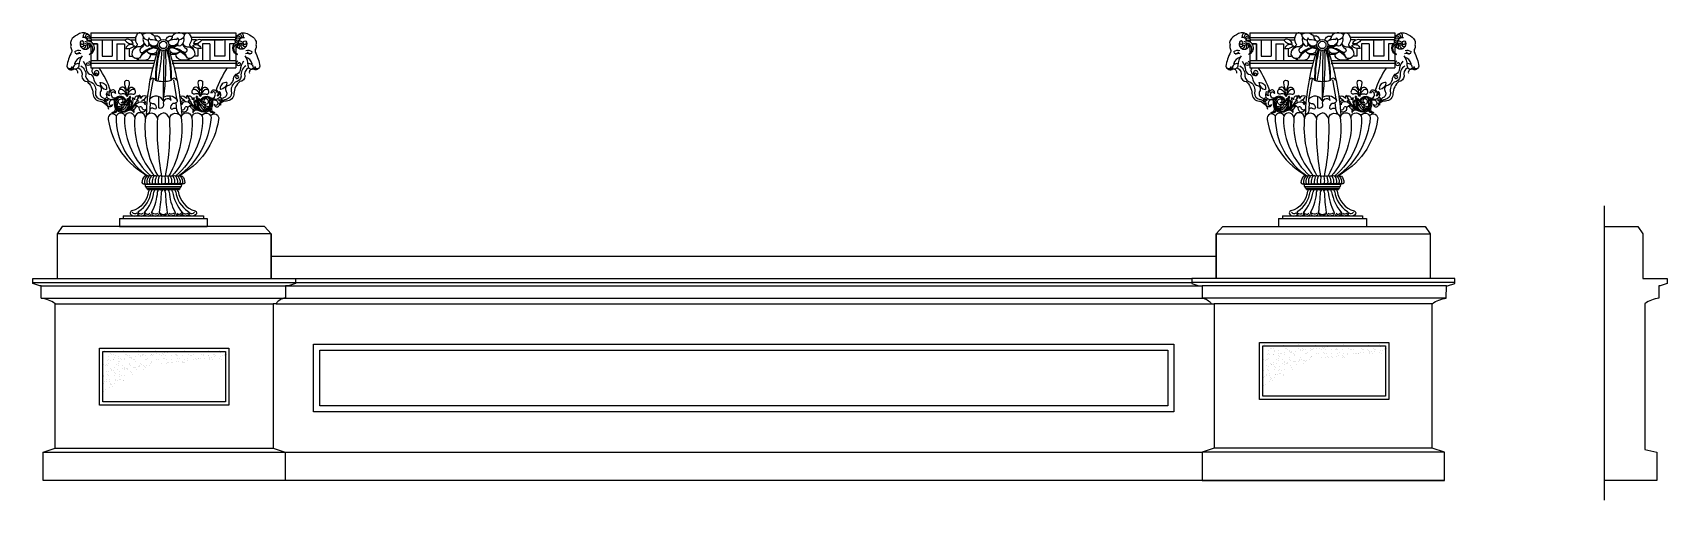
# Model space of a CAD drawing. Header units: metres. Extents: x 241 to 4289, y 3278 to 4436.
import ezdxf

# ---------------------------------------------------------------- set-up
doc = ezdxf.new("R2010")
doc.units = ezdxf.units.M
for name, color, linetype in [('2', 2, 'Continuous'), ('3', 3, 'Continuous'), ('4', 4, 'Continuous'), ('7', 7, 'Continuous')]:
    doc.layers.add(name, color=color, linetype=linetype)

msp = doc.modelspace()

# ---------------------------------------------------------------- hatches: boundary and pattern name
at = {"layer": '3'}
h = msp.add_hatch(dxfattribs=at)
h.set_pattern_fill('AR-SAND', scale=20)
h.paths.add_polyline_path([(4133.03, 3327.36), (4138.84, 3327.36), (4263.84, 3327.36), (4263.84, 3397.21), (4233.84, 3403.83), (4233.69, 3764.85, -0.13), (4268.69, 3778.9), (4268.84, 3808.9), (4271.78, 3808.9), (4289.43, 3815.36), (4289.43, 3817.36), (4289.43, 3827.36), (4268.84, 3827.36), (4229.08, 3827.36), (4229.08, 3938.17), (4216.25, 3956.17), (4133.03, 3956.17)])

# ---------------------------------------------------------------- linework, layer by layer
for p, q in [((385.58, 4436.17), (744.45, 4436.17)), ((385.58, 4436.17), (385.58, 4422.84)), ((386.83, 4424.17), (496.19, 4424.17)), ((386.83, 4418.17), (469.84, 4418.17)), ((413.02, 4418.17), (413.02, 4378.37)), ((438.22, 4418.17), (438.22, 4378.37)), ((482.99, 4418.17), (495.69, 4418.17)), ((646.41, 4418.17), (633.71, 4418.17)), ((743.19, 4424.17), (633.84, 4424.17)), ((743.19, 4418.17), (660.18, 4418.17)), ((713.24, 4418.17), (660.18, 4418.17)), ((660.18, 4418.17), (713.24, 4418.17)), ((691.81, 4418.17), (691.81, 4378.37)), ((717.01, 4418.17), (717.01, 4378.37)), ((744.45, 4436.17), (744.45, 4422.84)), ((3255.93, 4436.17), (3614.8, 4436.17)), ((3255.93, 4436.17), (3255.93, 4422.84)), ((3257.19, 4424.17), (3366.54, 4424.17)), ((3257.19, 4418.17), (3340.19, 4418.17)), ((3283.37, 4418.17), (3283.37, 4378.37)), ((3308.57, 4418.17), (3308.57, 4378.37)), ((3353.34, 4418.17), (3366.05, 4418.17)), ((3516.77, 4418.17), (3504.07, 4418.17)), ((3613.55, 4424.17), (3504.19, 4424.17)), ((3530.54, 4418.17), (3583.59, 4418.17)), ((3613.55, 4418.17), (3530.54, 4418.17)), ((3583.59, 4418.17), (3530.54, 4418.17)), ((3562.16, 4418.17), (3562.16, 4378.37)), ((3587.36, 4418.17), (3587.36, 4378.37)), ((3614.8, 4436.17), (3614.8, 4422.84)), ((385.58, 4407.33), (385.58, 4385.28)), ((385.58, 4383.88), (385.58, 4349.18)), ((385.58, 4383.88), (385.58, 4366.97)), ((401.62, 4408.56), (389.86, 4408.56)), ((389.86, 4408.56), (401.62, 4408.56)), ((401.62, 4366.97), (401.62, 4408.56)), ((401.62, 4408.56), (401.62, 4366.97)), ((413.02, 4378.37), (438.22, 4378.37)), ((449.62, 4408.56), (449.62, 4366.97)), ((449.62, 4408.56), (468.55, 4408.56)), ((468.55, 4408.56), (468.55, 4366.97)), ((479.95, 4409.8), (479.95, 4405.96)), ((479.95, 4396.93), (479.95, 4378.37)), ((479.95, 4378.37), (487.32, 4378.37)), ((650.07, 4378.37), (642.71, 4378.37)), ((650.07, 4409.8), (650.07, 4405.96)), ((650.07, 4397.54), (650.07, 4378.37)), ((661.47, 4408.56), (661.47, 4366.97)), ((680.41, 4408.56), (661.47, 4408.56)), ((680.41, 4408.56), (680.41, 4366.97)), ((717.01, 4378.37), (691.81, 4378.37)), ((740.16, 4408.56), (728.41, 4408.56)), ((728.41, 4408.56), (728.41, 4366.97)), ((744.45, 4407.33), (744.45, 4385.28)), ((744.45, 4383.88), (744.45, 4349.18)), ((3255.93, 4407.33), (3255.93, 4385.28)), ((3255.93, 4383.88), (3255.93, 4349.18)), ((3255.93, 4383.88), (3255.93, 4366.97)), ((3260.21, 4408.56), (3271.97, 4408.56)), ((3271.97, 4408.56), (3260.21, 4408.56)), ((3271.97, 4408.56), (3271.97, 4366.97)), ((3271.97, 4366.97), (3271.97, 4408.56)), ((3283.37, 4378.37), (3308.57, 4378.37)), ((3319.97, 4408.56), (3338.9, 4408.56)), ((3319.97, 4408.56), (3319.97, 4366.97)), ((3338.9, 4408.56), (3338.9, 4366.97)), ((3350.3, 4409.8), (3350.3, 4405.96)), ((3350.3, 4396.93), (3350.3, 4378.37)), ((3350.3, 4378.37), (3357.67, 4378.37)), ((3520.43, 4378.37), (3513.06, 4378.37)), ((3520.43, 4409.8), (3520.43, 4405.96)), ((3520.43, 4397.54), (3520.43, 4378.37)), ((3550.76, 4408.56), (3531.83, 4408.56)), ((3531.83, 4408.56), (3531.83, 4366.97)), ((3550.76, 4408.56), (3550.76, 4366.97)), ((3587.36, 4378.37), (3562.16, 4378.37)), ((3598.76, 4408.56), (3598.76, 4366.97)), ((3610.52, 4408.56), (3598.76, 4408.56)), ((3614.8, 4407.33), (3614.8, 4385.28)), ((3614.8, 4383.88), (3614.8, 4349.18)), ((385.58, 4366.97), (543.09, 4366.97)), ((385.58, 4366.97), (401.62, 4366.97)), ((385.58, 4360.97), (543.09, 4360.97)), ((385.58, 4349.18), (538.2, 4349.18)), ((586.75, 4366.97), (744.45, 4366.97)), ((586.75, 4360.97), (744.45, 4360.97)), ((591.57, 4349.18), (744.45, 4349.18)), ((3255.93, 4366.97), (3413.44, 4366.97)), ((3255.93, 4366.97), (3271.97, 4366.97)), ((3255.93, 4360.97), (3413.44, 4360.97)), ((3255.93, 4349.18), (3408.56, 4349.18)), ((3457.1, 4366.97), (3614.8, 4366.97)), ((3457.1, 4360.97), (3614.8, 4360.97)), ((3461.93, 4349.18), (3614.8, 4349.18)), ((531.32, 4271.25), (540.79, 4321.71)), ((565.01, 4267.6), (565.01, 4315.66)), ((599.48, 4267.6), (590.88, 4319.17)), ((3401.68, 4271.25), (3411.15, 4321.71)), ((3435.37, 4267.6), (3435.37, 4315.66)), ((3469.83, 4267.6), (3461.24, 4319.17)), ((532.49, 4247.07), (533.25, 4262.57)), ((584.54, 4267.86), (581.37, 4279.89)), ((598.67, 4243.4), (596.66, 4262.48)), ((3402.85, 4247.07), (3403.6, 4262.57)), ((3454.9, 4267.86), (3451.73, 4279.89)), ((3469.02, 4243.4), (3467.02, 4262.48)), ((518.33, 4061), (611.69, 4061)), ((518.33, 4061), (611.69, 4061)), ((520.93, 4054.95), (609.09, 4054.95)), ((523.11, 4050.82), (606.92, 4050.82)), ((3388.69, 4061), (3482.04, 4061)), ((3388.69, 4061), (3482.04, 4061)), ((3391.29, 4054.95), (3479.45, 4054.95)), ((3393.46, 4050.82), (3477.27, 4050.82)), ((525.39, 4047.64), (604.64, 4047.64)), ((3395.74, 4047.64), (3474.99, 4047.64)), ((456.26, 3976.27), (673.76, 3976.27)), ((456.26, 3976.27), (456.26, 3956.17)), ((465.75, 3982.27), (664.28, 3982.27)), ((465.75, 3982.27), (465.75, 3976.27)), ((638.87, 3982.27), (664.28, 3982.27)), ((664.28, 3982.27), (664.28, 3976.27)), ((664.28, 3982.27), (664.28, 3976.27)), ((664.28, 3976.27), (673.76, 3976.27)), ((673.76, 3976.27), (673.76, 3956.17)), ((673.76, 3976.27), (673.76, 3956.17)), ((3326.62, 3976.27), (3544.12, 3976.27)), ((3326.62, 3976.27), (3326.62, 3956.17)), ((3336.1, 3982.27), (3534.63, 3982.27)), ((3336.1, 3982.27), (3336.1, 3976.27)), ((3509.22, 3982.27), (3534.63, 3982.27)), ((3534.63, 3982.27), (3534.63, 3976.27)), ((3534.63, 3982.27), (3534.63, 3976.27)), ((3534.63, 3976.27), (3544.12, 3976.27)), ((3544.12, 3976.27), (3544.12, 3956.17)), ((3544.12, 3976.27), (3544.12, 3956.17)), ((456.26, 3956.17), (673.76, 3956.17)), ((3326.62, 3956.17), (3544.12, 3956.17))]:
    msp.add_line(p, q)
for points in [[(386.87, 4412.26, 0.7), (352.02, 4430.72, 0.18), (336.61, 4417.13, 0.25), (336.31, 4406.25, 0.2), (336.31, 4396.89, -0.26), (337.51, 4387.53, 0.09), (326.06, 4353.1, 0.54), (342.95, 4346.42, -0.52), (352.02, 4335.59, 0.78)], [(365.32, 4407.46, 1.56), (359.28, 4412.6, 1.04), (384.66, 4405.35, 0.03), (385.58, 4407.33, 0.18)], [(378.46, 4415.06, 0.41), (364.38, 4423.9, 0.8)], [(489.82, 4408.41, 0.53), (469.61, 4418.05, 0.27), (489.82, 4408.41, 2.31)], [(512.85, 4431.49, 0.77), (498.64, 4429.38, 0.32), (498.64, 4410.28, -0.51), (498.94, 4403.71, 0.24), (486.99, 4382.22, 0.38), (504.31, 4372.37, 0.82)], [(512.85, 4431.49, -0.42), (542.9, 4427.53, -1.7)], [(512.85, 4431.49, 0.35), (527.54, 4417.6)], [(515.37, 4425.2, 0.32), (522.24, 4404.01, 0.84), (529.11, 4409.38, -1.66)], [(532.52, 4419.43, -0.42), (529.9, 4423.63, 0.42), (531.81, 4407.86, 0.4), (550.83, 4406.85)], [(532.52, 4419.43, -0.18), (553.5, 4414.45, -1.59)], [(558.98, 4418.17, 0.42), (542.9, 4427.53, -0.16)], [(542.9, 4427.53, 0.2), (549.04, 4416.68)], [(571.04, 4418.17, -0.42), (587.13, 4427.53, 0.16)], [(571.04, 4418.17, -0.43), (587.69, 4427.36, 0.16)], [(597.5, 4419.43, 0.18), (576.52, 4414.45, 1.59)], [(597.5, 4419.43, 0.42), (600.13, 4423.63, -0.42), (598.21, 4407.86, -0.43), (578.36, 4407.64)], [(587.13, 4427.53, -0.2), (580.98, 4416.68)], [(617.17, 4431.49, 0.42), (587.13, 4427.53, 1.7)], [(614.66, 4425.2, -0.32), (607.79, 4404.01, -0.84), (600.92, 4409.38, 1.66)], [(617.17, 4431.49, -0.35), (602.49, 4417.6)], [(617.17, 4431.49, -0.77), (631.39, 4429.38, -0.32), (631.39, 4410.28, 0.51), (631.09, 4403.71, -0.24), (643.04, 4382.22, -0.38), (625.71, 4372.37, -0.82)], [(640.21, 4408.41, -0.53), (660.41, 4418.05, -0.27), (640.21, 4408.41, -2.31)], [(761.44, 4411.61, 0.42), (749.14, 4413.23, 0.84), (748.49, 4382.5, -3.43)], [(743.34, 4411.13, -0.72), (778, 4430.72, -0.18), (793.42, 4417.13, -0.25), (793.72, 4406.25, -0.2), (793.72, 4396.89, 0.26), (792.51, 4387.53, -0.09), (803.96, 4353.1, -0.54), (787.07, 4346.42, 0.52), (778, 4335.59, -0.78)], [(764.7, 4407.46, -1.56), (770.75, 4412.6, -1.04), (745.36, 4405.35, -0.03), (744.45, 4407.33, -0.18)], [(764.35, 4407.73, -0.78), (751.4, 4414.2, -0.43), (765.65, 4423.9, -0.8)], [(3257.22, 4412.26, 0.7), (3222.37, 4430.72, 0.18), (3206.96, 4417.13, 0.25), (3206.66, 4406.25, 0.2), (3206.66, 4396.89, -0.26), (3207.87, 4387.53, 0.09), (3196.41, 4353.1, 0.54), (3213.31, 4346.42, -0.52), (3222.37, 4335.59, 0.78)], [(3235.67, 4407.46, 1.56), (3229.63, 4412.6, 1.04), (3255.02, 4405.35, 0.03), (3255.93, 4407.33, 0.18)], [(3248.81, 4415.06, 0.41), (3234.73, 4423.9, 0.8)], [(3360.17, 4408.41, 0.53), (3339.97, 4418.05, 0.27), (3360.17, 4408.41, 2.31)], [(3383.2, 4431.49, 0.77), (3368.99, 4429.38, 0.32), (3368.99, 4410.28, -0.51), (3369.29, 4403.71, 0.24), (3357.34, 4382.22, 0.38), (3374.67, 4372.37, 0.82)], [(3383.2, 4431.49, -0.42), (3413.25, 4427.53, -1.7)], [(3383.2, 4431.49, 0.35), (3397.89, 4417.6)], [(3385.72, 4425.2, 0.32), (3392.59, 4404.01, 0.84), (3399.46, 4409.38, -1.66)], [(3402.87, 4419.43, -0.42), (3400.25, 4423.63, 0.42), (3402.17, 4407.86, 0.4), (3421.18, 4406.85)], [(3402.87, 4419.43, -0.18), (3423.86, 4414.45, -1.59)], [(3429.33, 4418.17, 0.42), (3413.25, 4427.53, -0.16)], [(3413.25, 4427.53, 0.2), (3419.4, 4416.68)], [(3441.4, 4418.17, -0.42), (3457.48, 4427.53, 0.16)], [(3441.4, 4418.17, -0.43), (3458.04, 4427.36, 0.16)], [(3467.86, 4419.43, 0.18), (3446.88, 4414.45, 1.59)], [(3467.86, 4419.43, 0.42), (3470.48, 4423.63, -0.42), (3468.56, 4407.86, -0.43), (3448.71, 4407.64)], [(3457.48, 4427.53, -0.2), (3451.33, 4416.68)], [(3487.53, 4431.49, 0.42), (3457.48, 4427.53, 1.7)], [(3485.01, 4425.2, -0.32), (3478.14, 4404.01, -0.84), (3471.27, 4409.38, 1.66)], [(3487.53, 4431.49, -0.35), (3472.84, 4417.6)], [(3487.53, 4431.49, -0.77), (3501.74, 4429.38, -0.32), (3501.74, 4410.28, 0.51), (3501.44, 4403.71, -0.24), (3513.39, 4382.22, -0.38), (3496.06, 4372.37, -0.82)], [(3510.56, 4408.41, -0.53), (3530.76, 4418.05, -0.27), (3510.56, 4408.41, -2.31)], [(3631.79, 4411.61, 0.42), (3619.49, 4413.23, 0.84), (3618.84, 4382.5, -3.43)], [(3613.7, 4411.13, -0.72), (3648.36, 4430.72, -0.18), (3663.77, 4417.13, -0.25), (3664.07, 4406.25, -0.2), (3664.07, 4396.89, 0.26), (3662.86, 4387.53, -0.09), (3674.32, 4353.1, -0.54), (3657.42, 4346.42, 0.52), (3648.36, 4335.59, -0.78)], [(3635.06, 4407.46, -1.56), (3641.1, 4412.6, -1.04), (3615.71, 4405.35, -0.03), (3614.8, 4407.33, -0.18)], [(3634.7, 4407.73, -0.78), (3621.75, 4414.2, -0.43), (3636, 4423.9, -0.8)], [(363.63, 4379.03, 0.15), (355.75, 4355.4, -0.52), (342.95, 4346.42, -1.38)], [(365.68, 4407.73, 0.58), (378.4, 4410.2, 0.43)], [(381.54, 4382.5, 0.53), (385.58, 4407.33, 0.28), (369.56, 4408.7, 4.25)], [(493.16, 4403.71, 0.53), (471.68, 4397.42, 0.27), (493.16, 4403.71, 2.31)], [(516.86, 4409.98, -0.39), (501.33, 4401.02, 0.17), (489.68, 4392.97, 1.96)], [(541.46, 4398.43, 0.31), (507.21, 4375.48, -0.4), (495.67, 4373.24, 0.23), (522.28, 4369.08, 0.38), (533.85, 4383.04)], [(541.41, 4398.43, 0.19), (506.25, 4373.24, 1.82)], [(517.16, 4409.38, -0.31), (508.5, 4397.14, 1.04), (515.96, 4388.79, -0.4)], [(552.73, 4398.69, 0.2), (548.26, 4383.53, 0.07), (522.48, 4233.97)], [(522.92, 4390.86, 0.45), (548.88, 4389.9, -2.53)], [(523.2, 4390.51, 0.36), (548.26, 4383.53)], [(529.06, 4409.76, 0.4), (552.73, 4398.69)], [(529.17, 4410.71, 0.4), (551.31, 4402.46, -0.2)], [(554.18, 4396.67, 0.06), (545.44, 4318.07, 4.63)], [(556.85, 4394.29, 0.07), (546.99, 4318.26, 1.05)], [(561.04, 4392.25), (561.04, 4392.67, -0.03), (551.36, 4317.04, 1.2)], [(570.24, 4393.02, -0.04), (565.25, 4276.67)], [(572.98, 4394.98, -0.07), (583.04, 4318.26, -1.05)], [(575.69, 4397.3, -0.06), (584.59, 4318.07, -4.63)], [(577.05, 4398.99, -0.21), (581.77, 4383.53, -0.06), (610.29, 4231.54)], [(600.97, 4409.76, -0.4), (577.3, 4398.69)], [(600.86, 4410.71, -0.4), (578.71, 4402.46, 0.2)], [(607.11, 4390.86, -0.45), (581.14, 4389.9, 2.53)], [(606.82, 4390.51, -0.36), (581.77, 4383.53)], [(588.57, 4398.43, -0.31), (622.81, 4375.48, 0.4), (634.35, 4373.24, -0.23), (607.75, 4369.08, -0.38), (596.18, 4383.04)], [(588.62, 4398.43, -0.19), (623.78, 4373.24, -1.82)], [(612.87, 4409.38, 0.31), (621.53, 4397.14, -1.04), (614.06, 4388.79, 0.4)], [(613.17, 4409.98, 0.39), (628.7, 4401.02, -0.17), (640.35, 4392.97, -1.96)], [(636.86, 4403.71, -0.53), (658.34, 4397.42, -0.27), (636.86, 4403.71, -2.31)], [(748.49, 4382.5, -0.53), (744.45, 4407.33, -0.28), (760.47, 4408.7, -4.25)], [(766.4, 4379.03, -0.15), (774.28, 4355.4, 0.52), (787.07, 4346.42, 1.38)], [(3233.98, 4379.03, 0.15), (3226.1, 4355.4, -0.52), (3213.31, 4346.42, -1.38)], [(3236.03, 4407.73, 0.58), (3248.75, 4410.2, 0.43)], [(3251.89, 4382.5, 0.53), (3255.93, 4407.33, 0.28), (3239.91, 4408.7, 4.25)], [(3363.51, 4403.71, 0.53), (3342.04, 4397.42, 0.27), (3363.51, 4403.71, 2.31)], [(3387.21, 4409.98, -0.39), (3371.68, 4401.02, 0.17), (3360.03, 4392.97, 1.96)], [(3411.81, 4398.43, 0.31), (3377.57, 4375.48, -0.4), (3366.03, 4373.24, 0.23), (3392.63, 4369.08, 0.38), (3404.2, 4383.04)], [(3411.76, 4398.43, 0.19), (3376.6, 4373.24, 1.82)], [(3387.51, 4409.38, -0.31), (3378.85, 4397.14, 1.04), (3386.32, 4388.79, -0.4)], [(3423.08, 4398.69, 0.2), (3418.61, 4383.53, 0.07), (3392.83, 4233.97)], [(3393.27, 4390.86, 0.45), (3419.24, 4389.9, -2.53)], [(3393.56, 4390.51, 0.36), (3418.61, 4383.53)], [(3399.41, 4409.76, 0.4), (3423.08, 4398.69)], [(3399.52, 4410.71, 0.4), (3421.66, 4402.46, -0.2)], [(3424.53, 4396.67, 0.06), (3415.79, 4318.07, 4.63)], [(3427.21, 4394.29, 0.07), (3417.34, 4318.26, 1.05)], [(3431.39, 4392.25), (3431.39, 4392.67, -0.03), (3421.72, 4317.04, 1.2)], [(3440.59, 4393.02, -0.04), (3435.61, 4276.67)], [(3443.34, 4394.98, -0.07), (3453.39, 4318.26, -1.05)], [(3446.04, 4397.3, -0.06), (3454.94, 4318.07, -4.63)], [(3447.4, 4398.99, -0.21), (3452.12, 4383.53, -0.06), (3480.64, 4231.54)], [(3471.32, 4409.76, -0.4), (3447.65, 4398.69)], [(3471.21, 4410.71, -0.4), (3449.07, 4402.46, 0.2)], [(3477.46, 4390.86, -0.45), (3451.49, 4389.9, 2.53)], [(3477.17, 4390.51, -0.36), (3452.12, 4383.53)], [(3458.92, 4398.43, -0.31), (3493.17, 4375.48, 0.4), (3504.71, 4373.24, -0.23), (3478.1, 4369.08, -0.38), (3466.53, 4383.04)], [(3458.97, 4398.43, -0.19), (3494.13, 4373.24, -1.82)], [(3483.22, 4409.38, 0.31), (3491.88, 4397.14, -1.04), (3484.41, 4388.79, 0.4)], [(3483.52, 4409.98, 0.39), (3499.05, 4401.02, -0.17), (3510.7, 4392.97, -1.96)], [(3507.22, 4403.71, -0.53), (3528.7, 4397.42, -0.27), (3507.22, 4403.71, -2.31)], [(3618.84, 4382.5, -0.53), (3614.8, 4407.33, -0.28), (3630.82, 4408.7, -4.25)], [(3636.75, 4379.03, -0.15), (3644.63, 4355.4, 0.52), (3657.42, 4346.42, 1.38)], [(354.43, 4348.84, -0.38), (362.97, 4328.5, 0.41), (376.1, 4315.38, -0.19), (390.55, 4285.85, 0.43), (408.94, 4266.82, -0.15), (423.21, 4258.1, 1.02)], [(360.67, 4353.78, -0.32), (372.46, 4328.16, 0.33), (387.19, 4314.02, -0.3), (396.63, 4287.51, 0.41), (409.89, 4271.02, -0.13), (419.14, 4267.23, 7.5)], [(366.27, 4365.27, -0.15), (374.81, 4342.88, 0.31), (386.31, 4332.28, -0.24), (392.5, 4319.03, 0.14), (401.34, 4306.07, -0.62), (409.3, 4290.75, 0.43), (414.31, 4275.73, -0.13), (419.95, 4271.02, 0.99)], [(380.7, 4365.9, -1.03), (376.1, 4355.4, -0.56), (375.45, 4361.31, -0.59), (380.04, 4359.34, 0.91)], [(390.04, 4348.25, 0.57), (398.47, 4330.07, 0.46), (405.54, 4336.8, 0.76), (394.76, 4339.16, 0.47), (398.47, 4330.07, 1.08), (399.82, 4335.79, 0.92), (398.47, 4330.07, 1.8)], [(769.36, 4353.78, 0.32), (757.57, 4328.16, -0.33), (742.83, 4314.02, 0.3), (733.4, 4287.51, -0.41), (720.14, 4271.02, 0.21), (706.97, 4263.19, -7.5)], [(775.59, 4348.84, 0.38), (767.06, 4328.5, -0.41), (753.92, 4315.38, 0.19), (739.47, 4285.85, -0.43), (721.09, 4266.82, 0.19), (707.22, 4261.56, -1.02)], [(763.76, 4365.27, 0.15), (755.21, 4342.88, -0.31), (743.72, 4332.28, 0.24), (737.53, 4319.03, -0.14), (728.68, 4306.07, 0.62), (720.73, 4290.75, -0.43), (715.72, 4275.73, 0.13), (710.07, 4271.02, -0.99)], [(749.32, 4365.9, 1.03), (753.92, 4355.4, 0.56), (754.58, 4361.31, 0.59), (749.98, 4359.34, -0.91)], [(3224.78, 4348.84, -0.38), (3233.32, 4328.5, 0.41), (3246.46, 4315.38, -0.19), (3260.9, 4285.85, 0.43), (3279.29, 4266.82, -0.15), (3293.56, 4258.1, 1.02)], [(3231.02, 4353.78, -0.32), (3242.81, 4328.16, 0.33), (3257.55, 4314.02, -0.3), (3266.98, 4287.51, 0.41), (3280.24, 4271.02, -0.13), (3289.5, 4267.23, 7.5)], [(3236.62, 4365.27, -0.15), (3245.17, 4342.88, 0.31), (3256.66, 4332.28, -0.24), (3262.85, 4319.03, 0.14), (3271.69, 4306.07, -0.62), (3279.65, 4290.75, 0.43), (3284.66, 4275.73, -0.13), (3290.3, 4271.02, 0.99)], [(3251.05, 4365.9, -1.03), (3246.46, 4355.4, -0.56), (3245.8, 4361.31, -0.59), (3250.4, 4359.34, 0.91)], [(3260.4, 4348.25, 0.57), (3268.82, 4330.07, 0.46), (3275.9, 4336.8, 0.76), (3265.11, 4339.16, 0.47), (3268.82, 4330.07, 1.08), (3270.17, 4335.79, 0.92), (3268.82, 4330.07, 1.8)], [(3639.71, 4353.78, 0.32), (3627.92, 4328.16, -0.33), (3613.19, 4314.02, 0.3), (3603.75, 4287.51, -0.41), (3590.49, 4271.02, 0.21), (3577.33, 4263.19, -7.5)], [(3645.95, 4348.84, 0.38), (3637.41, 4328.5, -0.41), (3624.27, 4315.38, 0.19), (3609.83, 4285.85, -0.43), (3591.44, 4266.82, 0.19), (3577.57, 4261.56, -1.02)], [(3634.11, 4365.27, 0.15), (3625.57, 4342.88, -0.31), (3614.07, 4332.28, 0.24), (3607.88, 4319.03, -0.14), (3599.04, 4306.07, 0.62), (3591.08, 4290.75, -0.43), (3586.07, 4275.73, 0.13), (3580.43, 4271.02, -0.99)], [(3619.68, 4365.9, 1.03), (3624.27, 4355.4, 0.56), (3624.93, 4361.31, 0.59), (3620.33, 4359.34, -0.91)], [(407.65, 4312.88, -0.44), (424.41, 4298.33, 0.03), (423.84, 4295.66, 0.21)], [(407.65, 4312.88, 0.39), (423.84, 4295.66, 0.04)], [(447.91, 4274.63, -0.65), (436.91, 4286.05, -0.89), (446.28, 4285.18, 1.19), (433.39, 4288.1, -0.34), (433.69, 4294.25, 0.45), (431.93, 4279.91, -0.58), (426.66, 4290.15, 0.74), (437.49, 4271.29, 0.17), (447.91, 4274.63, -0.22)], [(470.67, 4296.53, -0.05), (474.25, 4278.44, 0.48), (462.73, 4284.34, -0.39), (454.01, 4287.09)], [(470.67, 4296.53, 0.79), (456.06, 4294.35, 1.09)], [(474.59, 4292.07, -0.11), (469.39, 4312.23, -1.09), (480.48, 4312.8, -0.13), (474.59, 4292.07, 0.43)], [(479.13, 4296.53, 0.05), (475.55, 4278.44, -0.48), (487.07, 4284.34, 0.39), (495.8, 4287.09)], [(479.13, 4296.53, -0.79), (493.75, 4294.35, -1.09)], [(545.05, 4318.65, 0.15), (584.59, 4318.49)], [(652.42, 4296.53, -0.05), (656, 4278.44, 0.48), (644.48, 4284.34, -0.39), (635.76, 4287.09)], [(652.42, 4296.53, 0.79), (637.8, 4294.35, 1.09)], [(656.34, 4292.07, -0.11), (651.14, 4312.23, -1.09), (662.23, 4312.8, -0.13), (656.34, 4292.07, 0.43)], [(660.88, 4296.53, 0.05), (657.3, 4278.44, -0.48), (668.82, 4284.34, 0.39), (677.54, 4287.09)], [(660.88, 4296.53, -0.79), (675.5, 4294.35, -1.09)], [(682.11, 4274.63, 0.65), (693.12, 4286.05, 0.89), (683.75, 4285.18, -1.19), (696.63, 4288.1, 0.34), (696.34, 4294.25, -0.45), (698.1, 4279.91, 0.58), (703.37, 4290.15, -0.74), (692.53, 4271.31, -0.17), (682.11, 4274.63, 0.22)], [(722.38, 4312.88, 0.44), (705.62, 4298.33, -0.03), (706.19, 4295.66, -0.21)], [(722.38, 4312.88, -0.39), (706.19, 4295.66, -0.04)], [(747.73, 4330.41, 1.05), (747.73, 4322.66, 0.41), (751.77, 4327.04, 0.97), (747.73, 4327.04, -57.37)], [(3278, 4312.88, -0.44), (3294.76, 4298.33, 0.03), (3294.19, 4295.66, 0.21)], [(3278, 4312.88, 0.39), (3294.19, 4295.66, 0.04)], [(3318.26, 4274.63, -0.65), (3307.26, 4286.05, -0.89), (3316.63, 4285.18, 1.19), (3303.75, 4288.1, -0.34), (3304.04, 4294.25, 0.45), (3302.28, 4279.91, -0.58), (3297.01, 4290.15, 0.74), (3307.85, 4271.29, 0.17), (3318.26, 4274.63, -0.22)], [(3341.03, 4296.53, -0.05), (3344.61, 4278.44, 0.48), (3333.09, 4284.34, -0.39), (3324.36, 4287.09)], [(3341.03, 4296.53, 0.79), (3326.41, 4294.35, 1.09)], [(3344.95, 4292.07, -0.11), (3339.75, 4312.23, -1.09), (3350.83, 4312.8, -0.13), (3344.95, 4292.07, 0.43)], [(3349.48, 4296.53, 0.05), (3345.91, 4278.44, -0.48), (3357.42, 4284.34, 0.39), (3366.15, 4287.09)], [(3349.48, 4296.53, -0.79), (3364.1, 4294.35, -1.09)], [(3415.4, 4318.65, 0.15), (3454.95, 4318.49)], [(3522.77, 4296.53, -0.05), (3526.35, 4278.44, 0.48), (3514.83, 4284.34, -0.39), (3506.11, 4287.09)], [(3522.77, 4296.53, 0.79), (3508.15, 4294.35, 1.09)], [(3526.69, 4292.07, -0.11), (3521.49, 4312.23, -1.09), (3532.58, 4312.8, -0.13), (3526.69, 4292.07, 0.43)], [(3531.23, 4296.53, 0.05), (3527.65, 4278.44, -0.48), (3539.17, 4284.34, 0.39), (3547.89, 4287.09)], [(3531.23, 4296.53, -0.79), (3545.85, 4294.35, -1.09)], [(3552.47, 4274.63, 0.65), (3563.47, 4286.05, 0.89), (3554.1, 4285.18, -1.19), (3566.98, 4288.1, 0.34), (3566.69, 4294.25, -0.45), (3568.45, 4279.91, 0.58), (3573.72, 4290.15, -0.74), (3562.88, 4271.31, -0.17), (3552.47, 4274.63, 0.22)], [(3592.73, 4312.88, 0.44), (3575.97, 4298.33, -0.03), (3576.54, 4295.66, -0.21)], [(3592.73, 4312.88, -0.39), (3576.54, 4295.66, -0.04)], [(3618.08, 4330.41, 1.05), (3618.08, 4322.66, 0.41), (3622.13, 4327.04, 0.97), (3618.08, 4327.04, -57.37)], [(443.92, 4268.43, 0.55), (430.58, 4262.3, 0.89), (439.15, 4258.4, -1.19), (426.51, 4262.27, 0.34), (423.71, 4256.8, -0.45), (429.32, 4270.11, 0.58), (419.65, 4263.85, -0.39), (425.34, 4276.42, -0.35)], [(421.33, 4268.64, -0.07), (422.53, 4264.6, 0.99)], [(423.63, 4257.61, -0.11), (429.3, 4246.48, 1.02)], [(441.95, 4271.77, -0.14), (444.55, 4270.01, 0.22)], [(454.44, 4261.98, 1.01), (469.89, 4273.1, 0.77), (443.31, 4261.24)], [(443.31, 4261.24, 0.63), (475.57, 4242.68, -0.11)], [(460.54, 4263.43, 0.95), (467.63, 4271.13, 0.77), (446.27, 4261.71, 0.77)], [(446.3, 4261.04, 0.63), (473.88, 4245.16, 0.63)], [(472.71, 4259.82, 0.14), (465.2, 4250.16, -0.3), (451.49, 4247.25, -3.62)], [(454.44, 4261.98, -0.68), (461.44, 4271.97)], [(499.99, 4261.98, -0.3), (516.78, 4263.07, -0.22), (518.95, 4257.29, 1.08)], [(518.95, 4257.29, 0.9), (511.73, 4267.94, 0.26), (522.93, 4279.31, 0.34), (507.93, 4272.99)], [(565.01, 4267.6, 0.56), (531.32, 4271.25, 0.56), (537.42, 4261.15, -0.4), (547.53, 4251.63, -0.52), (542, 4247.24, 0.74), (531.36, 4243.4, -0.35), (522.48, 4233.97)], [(552.72, 4278.1, 0.01), (552.84, 4250.12)], [(584.54, 4267.86, 0.85), (565.01, 4258.6, -0.71), (552.84, 4250.12, -3.06)], [(565.25, 4276.67, -0.34), (598.7, 4271.25, -0.56), (592.6, 4261.15, 0.4), (582.5, 4251.63, 0.52), (588.02, 4247.24, -0.74), (598.67, 4243.4, 0.32), (610.29, 4231.54)], [(611.07, 4257.29, -0.9), (618.3, 4267.94, -0.26), (607.1, 4279.31, -0.34), (622.09, 4272.99)], [(630.04, 4261.98, 0.3), (613.24, 4263.07, 0.22), (611.07, 4257.29, -1.08)], [(686.97, 4261.24, -0.62), (654.46, 4242.68, 0.11)], [(683.72, 4261.04, -0.63), (656.14, 4245.16, -0.63)], [(657.32, 4259.82, -0.14), (664.83, 4250.16, 0.3), (678.53, 4247.25, 3.62)], [(675.58, 4261.98, -1.01), (660.14, 4273.1, -0.76), (686.97, 4261.24)], [(669.49, 4263.43, -0.95), (662.39, 4271.13, -0.79), (683.72, 4261.04)], [(675.58, 4261.98, 0.68), (668.59, 4271.97)], [(687.82, 4271.84, 0.09), (685.6, 4269.74, -0.22)], [(686.11, 4268.43, -0.55), (699.45, 4262.3, -0.89), (690.88, 4258.4, 1.19), (703.51, 4262.27, -0.34), (706.32, 4256.8, 0.45), (700.71, 4270.11, -0.58), (710.37, 4263.85, 0.39), (704.69, 4276.42, 0.35)], [(708.69, 4268.64, 0.07), (707.49, 4264.6, -0.99)], [(3314.27, 4268.43, 0.55), (3300.93, 4262.3, 0.89), (3309.5, 4258.4, -1.19), (3296.87, 4262.27, 0.34), (3294.06, 4256.8, -0.45), (3299.67, 4270.11, 0.58), (3290, 4263.85, -0.39), (3295.69, 4276.42, -0.35)], [(3291.69, 4268.64, -0.07), (3292.88, 4264.6, 0.99)], [(3293.99, 4257.61, -0.11), (3299.65, 4246.48, 1.02)], [(3312.3, 4271.77, -0.14), (3314.9, 4270.01, 0.22)], [(3324.8, 4261.98, 1.01), (3340.24, 4273.1, 0.77), (3313.66, 4261.24)], [(3313.66, 4261.24, 0.63), (3345.92, 4242.68, -0.11)], [(3330.89, 4263.43, 0.95), (3337.98, 4271.13, 0.77), (3316.63, 4261.71, 0.77)], [(3316.66, 4261.04, 0.63), (3344.24, 4245.16, 0.63)], [(3343.06, 4259.82, 0.14), (3335.55, 4250.16, -0.3), (3321.85, 4247.25, -3.62)], [(3324.8, 4261.98, -0.68), (3331.79, 4271.97)], [(3370.34, 4261.98, -0.3), (3387.14, 4263.07, -0.22), (3389.31, 4257.29, 1.08)], [(3389.31, 4257.29, 0.9), (3382.08, 4267.94, 0.26), (3393.28, 4279.31, 0.34), (3378.29, 4272.99)], [(3435.37, 4267.6, 0.56), (3401.68, 4271.25, 0.56), (3407.78, 4261.15, -0.4), (3417.88, 4251.63, -0.52), (3412.35, 4247.24, 0.74), (3401.71, 4243.4, -0.35), (3392.83, 4233.97)], [(3423.07, 4278.1, 0.01), (3423.19, 4250.12)], [(3454.9, 4267.86, 0.85), (3435.37, 4258.6, -0.71), (3423.19, 4250.12, -3.06)], [(3435.61, 4276.67, -0.34), (3469.06, 4271.25, -0.56), (3462.95, 4261.15, 0.4), (3452.85, 4251.63, 0.52), (3458.38, 4247.24, -0.74), (3469.02, 4243.4, 0.32), (3480.64, 4231.54)], [(3481.43, 4257.29, -0.9), (3488.65, 4267.94, -0.26), (3477.45, 4279.31, -0.34), (3492.45, 4272.99)], [(3500.39, 4261.98, 0.3), (3483.59, 4263.07, 0.22), (3481.43, 4257.29, -1.08)], [(3557.32, 4261.24, -0.62), (3524.81, 4242.68, 0.11)], [(3554.08, 4261.04, -0.63), (3526.49, 4245.16, -0.63)], [(3527.67, 4259.82, -0.14), (3535.18, 4250.16, 0.3), (3548.89, 4247.25, 3.62)], [(3545.94, 4261.98, -1.01), (3530.49, 4273.1, -0.76), (3557.32, 4261.24)], [(3539.84, 4263.43, -0.95), (3532.75, 4271.13, -0.79), (3554.08, 4261.04)], [(3545.94, 4261.98, 0.68), (3538.94, 4271.97)], [(3558.17, 4271.84, 0.09), (3555.95, 4269.74, -0.22)], [(3556.46, 4268.43, -0.55), (3569.8, 4262.3, -0.89), (3561.23, 4258.4, 1.19), (3573.87, 4262.27, -0.34), (3576.67, 4256.8, 0.45), (3571.06, 4270.11, -0.58), (3580.73, 4263.85, 0.39), (3575.04, 4276.42, 0.35)], [(3579.05, 4268.64, 0.07), (3577.85, 4264.6, -0.99)], [(448.49, 4229.83, 0.87), (428.42, 4221.18, 0.24), (528.66, 4080.36)], [(469.93, 4230.52, 0.67), (448.02, 4228.6, 0.26), (528.66, 4080.36)], [(494.43, 4226.47, 0.94), (468.48, 4224.34, 0.22), (534.19, 4081.76, -2.85)], [(520.44, 4224.01, 0.98), (494.43, 4226.47, 0.21), (543.71, 4081.08, -1.77)], [(550.06, 4224.01, 0.76), (520.8, 4227.19, 0.16), (551.18, 4082.02, 3.33)], [(550.06, 4224.01, 0.06), (560.49, 4082.02, 0.66)], [(550.06, 4224.01, -0.31), (565.01, 4237.6, -1.15)], [(579.97, 4224.01, 0.31), (565.01, 4237.6, 1.15)], [(579.97, 4224.01, -0.06), (569.54, 4082.02, -0.66)], [(579.97, 4224.01, -0.76), (609.22, 4227.19, -0.16), (578.84, 4082.02, -3.33)], [(609.59, 4224.01, -0.98), (635.59, 4226.47, -0.21), (586.32, 4081.08, 1.77)], [(635.59, 4226.47, -0.93), (661.83, 4224.34, -0.22), (595.84, 4081.76, 2.85)], [(660.26, 4230.64, -0.74), (683.15, 4225.76, -0.22), (601.36, 4080.36)], [(681.54, 4229.83, -0.87), (701.61, 4221.18, -0.24), (601.36, 4080.36)], [(3318.84, 4229.83, 0.87), (3298.77, 4221.18, 0.24), (3399.02, 4080.36)], [(3340.28, 4230.52, 0.67), (3318.37, 4228.6, 0.26), (3399.02, 4080.36)], [(3364.79, 4226.47, 0.94), (3338.84, 4224.34, 0.22), (3404.54, 4081.76, -2.85)], [(3390.79, 4224.01, 0.98), (3364.79, 4226.47, 0.21), (3414.06, 4081.08, -1.77)], [(3420.41, 4224.01, 0.76), (3391.16, 4227.19, 0.16), (3421.54, 4082.02, 3.33)], [(3420.41, 4224.01, 0.06), (3430.84, 4082.02, 0.66)], [(3420.41, 4224.01, -0.31), (3435.37, 4237.6, -1.15)], [(3450.32, 4224.01, 0.31), (3435.37, 4237.6, 1.15)], [(3450.32, 4224.01, -0.06), (3439.89, 4082.02, -0.66)], [(3450.32, 4224.01, -0.76), (3479.58, 4227.19, -0.16), (3449.19, 4082.02, -3.33)], [(3479.94, 4224.01, -0.98), (3505.94, 4226.47, -0.21), (3456.67, 4081.08, 1.77)], [(3505.94, 4226.47, -0.93), (3532.18, 4224.34, -0.22), (3466.19, 4081.76, 2.85)], [(3530.61, 4230.64, -0.74), (3553.5, 4225.76, -0.22), (3471.72, 4080.36)], [(3551.89, 4229.83, -0.87), (3571.96, 4221.18, -0.24), (3471.72, 4080.36)], [(523.72, 4081.16, 0.33), (518.13, 4081.16, 0.17), (511.85, 4064.77, 0.63), (518.76, 4063.1, 0.36)], [(523.02, 4080.58, 0.22), (518.02, 4064.18, 0.43), (525.35, 4062.62, -0.31)], [(528.66, 4080.36, 0.43), (523.02, 4080.58)], [(534.65, 4080.55, 0.53), (528.66, 4080.36, 0.18), (523.63, 4065.47, 0.6), (530.97, 4062.99, -0.46)], [(541.27, 4080.73, 0.5), (534.37, 4079.99, 0.2), (530.23, 4064.55, 0.56), (537.87, 4063.17, 2.24)], [(548.17, 4080.64, 0.45), (540.72, 4079.99, 0.15), (537.31, 4064.18, 0.5), (544.86, 4063.26, -0.43)], [(554.29, 4080.17, 0.67), (547.42, 4079.18, 0.13), (544.57, 4064.1, 0.4), (553.11, 4062.86, 0.51)], [(561.18, 4079.17, 0.67), (554.29, 4080.17, 0.13), (552.27, 4063.79, 0.44), (560.84, 4063.48, -0.46)], [(561.18, 4079.17, 0.05), (560.34, 4065.82, 0.5), (565.01, 4061.72, 0.75)], [(561.18, 4079.17, -0.74), (568.84, 4079.17, -0.15)], [(568.84, 4079.17, -0.05), (569.69, 4065.82, -0.5), (565.01, 4061.72, -0.75)], [(568.84, 4079.17, -0.67), (575.73, 4080.17, -0.13), (577.76, 4063.79, -0.44), (569.19, 4063.48, 0.46)], [(575.73, 4080.17, -0.67), (582.61, 4079.18, -0.13), (585.45, 4064.1, -0.4), (576.91, 4062.86, -0.51)], [(581.85, 4080.64, -0.45), (589.31, 4079.99, -0.15), (592.71, 4064.18, -0.5), (585.17, 4063.26, 0.43)], [(588.75, 4080.73, -0.5), (595.66, 4079.99, -0.2), (599.8, 4064.55, -0.56), (592.16, 4063.17, -2.24)], [(595.38, 4080.55, -0.53), (601.36, 4080.36, -0.18), (606.4, 4065.47, -0.6), (599.06, 4062.99, 0.46)], [(601.36, 4080.36, -0.43), (607.01, 4080.58)], [(607.01, 4080.58, -0.22), (612, 4064.18, -0.43), (604.67, 4062.62, 0.31)], [(606.31, 4081.16, -0.33), (611.89, 4081.16, -0.17), (618.18, 4064.77, -0.63), (611.26, 4063.1, -0.36)], [(3394.07, 4081.16, 0.33), (3388.49, 4081.16, 0.17), (3382.2, 4064.77, 0.63), (3389.11, 4063.1, 0.36)], [(3393.37, 4080.58, 0.22), (3388.38, 4064.18, 0.43), (3395.71, 4062.62, -0.31)], [(3399.02, 4080.36, 0.43), (3393.37, 4080.58)], [(3405, 4080.55, 0.53), (3399.02, 4080.36, 0.18), (3393.98, 4065.47, 0.6), (3401.32, 4062.99, -0.46)], [(3411.62, 4080.73, 0.5), (3404.72, 4079.99, 0.2), (3400.58, 4064.55, 0.56), (3408.22, 4063.17, 2.24)], [(3418.53, 4080.64, 0.45), (3411.07, 4079.99, 0.15), (3407.67, 4064.18, 0.5), (3415.21, 4063.26, -0.43)], [(3424.65, 4080.17, 0.67), (3417.77, 4079.18, 0.13), (3414.93, 4064.1, 0.4), (3423.46, 4062.86, 0.51)], [(3431.53, 4079.17, 0.67), (3424.65, 4080.17, 0.13), (3422.62, 4063.79, 0.44), (3431.19, 4063.48, -0.46)], [(3431.53, 4079.17, 0.05), (3430.69, 4065.82, 0.5), (3435.37, 4061.72, 0.75)], [(3431.53, 4079.17, -0.74), (3439.2, 4079.17, -0.15)], [(3439.2, 4079.17, -0.05), (3440.04, 4065.82, -0.5), (3435.37, 4061.72, -0.75)], [(3439.2, 4079.17, -0.67), (3446.08, 4080.17, -0.13), (3448.11, 4063.79, -0.44), (3439.54, 4063.48, 0.46)], [(3446.08, 4080.17, -0.67), (3452.96, 4079.18, -0.13), (3455.8, 4064.1, -0.4), (3447.27, 4062.86, -0.51)], [(3452.21, 4080.64, -0.45), (3459.66, 4079.99, -0.15), (3463.06, 4064.18, -0.5), (3455.52, 4063.26, 0.43)], [(3459.11, 4080.73, -0.5), (3466.01, 4079.99, -0.2), (3470.15, 4064.55, -0.56), (3462.51, 4063.17, -2.24)], [(3465.73, 4080.55, -0.53), (3471.72, 4080.36, -0.18), (3476.75, 4065.47, -0.6), (3469.41, 4062.99, 0.46)], [(3471.72, 4080.36, -0.43), (3477.36, 4080.58)], [(3477.36, 4080.58, -0.22), (3482.35, 4064.18, -0.43), (3475.03, 4062.62, 0.31)], [(3476.66, 4081.16, -0.33), (3482.25, 4081.16, -0.17), (3488.53, 4064.77, -0.63), (3481.62, 4063.1, -0.36)], [(528.16, 4043.59, -0.3), (486.69, 3994.64, 0.67), (485.13, 3984.92, 0.35), (502.85, 3985.38, 0.19)], [(601.86, 4043.59, 0.3), (643.34, 3994.64, -0.67), (644.9, 3984.92, -0.35), (627.17, 3985.38, -0.19)], [(3398.51, 4043.59, -0.3), (3357.04, 3994.64, 0.67), (3355.48, 3984.92, 0.35), (3373.21, 3985.38, 0.19)], [(3472.22, 4043.59, 0.3), (3513.69, 3994.64, -0.67), (3515.25, 3984.92, -0.35), (3497.52, 3985.38, -0.19)], [(504.08, 3994.13, 0.51), (502.85, 3985.38, 0.48), (517.75, 3986.08)], [(517.75, 3990.45, 0.42), (524.44, 3982.26, 0.3), (533.69, 3986.17)], [(536.6, 3992.45, 0.58), (543.86, 3982.26, 0.43), (555.65, 3991.45)], [(555.65, 3991.45, 0.37), (565.01, 3982.27, 1.08)], [(574.34, 3991.13, -0.36), (565.01, 3982.27, -1.08)], [(593.43, 3992.45, -0.58), (586.16, 3982.26, -0.43), (574.38, 3991.45)], [(612.28, 3990.45, -0.42), (605.58, 3982.26, -0.3), (596.34, 3986.17)], [(625.94, 3994.13, -0.51), (627.17, 3985.38, -0.48), (612.28, 3986.08)], [(3374.43, 3994.13, 0.51), (3373.21, 3985.38, 0.48), (3388.1, 3986.08)], [(3388.1, 3990.45, 0.42), (3394.8, 3982.26, 0.3), (3404.04, 3986.17)], [(3406.95, 3992.45, 0.58), (3414.22, 3982.26, 0.43), (3426, 3991.45)], [(3426, 3991.45, 0.37), (3435.37, 3982.27, 1.08)], [(3444.7, 3991.13, -0.36), (3435.37, 3982.27, -1.08)], [(3463.78, 3992.45, -0.58), (3456.51, 3982.26, -0.43), (3444.73, 3991.45)], [(3482.63, 3990.45, -0.42), (3475.94, 3982.26, -0.3), (3466.69, 3986.17)], [(3496.3, 3994.13, -0.51), (3497.52, 3985.38, -0.48), (3482.63, 3986.08)]]:
    msp.add_lwpolyline(points, format="xyb")
for points in [[(566.16, 4392.03), (564.89, 4347.68), (565.01, 4315.66)], [(3436.51, 4392.03), (3435.24, 4347.68), (3435.37, 4315.66)]]:
    msp.add_lwpolyline(points)
for centre, radius in [((564.7, 4405.79), 13.92), ((564.7, 4405.79), 9.12), ((3435.06, 4405.79), 13.92), ((3435.06, 4405.79), 9.12)]:
    msp.add_circle(centre, radius)
for centre, radius, start, end in [((363.82, 4411.86), 4.6, 170.84, 294.44), ((373.73, 4427.9), 7.36, 98.39, 210.03), ((377.6, 4398.46), 16.62, 298.68, 114.99), ((377.5, 4424.72), 6.83, 78.24, 188.99), ((379.83, 4420.35), 6.96, 53.14, 161.88), ((380.82, 4416.39), 6.27, 16.53, 142.06), ((380.82, 4411.47), 6.25, 7.54, 117.27), ((749.24, 4411.41), 6.29, 63.28, 184.72), ((749.21, 4416.39), 6.27, 37.94, 163.47), ((750.19, 4420.35), 6.96, 18.12, 126.86), ((752.52, 4424.72), 6.83, 351.01, 101.76), ((756.3, 4427.9), 7.36, 329.97, 81.61), ((766.21, 4411.86), 4.6, 245.56, 9.16), ((3234.17, 4411.86), 4.6, 170.84, 294.44), ((3244.08, 4427.9), 7.36, 98.39, 210.03), ((3247.95, 4398.46), 16.62, 298.68, 114.99), ((3247.86, 4424.72), 6.83, 78.24, 188.99), ((3250.19, 4420.35), 6.96, 53.14, 161.88), ((3251.17, 4416.39), 6.27, 16.53, 142.06), ((3251.17, 4411.47), 6.25, 7.54, 117.27), ((3619.6, 4411.41), 6.29, 63.28, 184.72), ((3619.56, 4416.39), 6.27, 37.94, 163.47), ((3620.55, 4420.35), 6.96, 18.12, 126.86), ((3622.87, 4424.72), 6.83, 351.01, 101.76), ((3626.65, 4427.9), 7.36, 329.97, 81.61), ((3636.56, 4411.86), 4.6, 245.56, 9.16), ((355.23, 4375.23), 16.74, 71.66, 128.34), ((368.57, 4352.66), 24.1, 106.68, 165.52), ((349.52, 4388.39), 4.14, 175.48, 261.3), ((350.61, 4391.31), 7.41, 257.58, 340.49), ((355.03, 4345.76), 38.74, 80.23, 98.01), ((363.47, 4406.56), 4.99, 218.99, 345.52), ((364.91, 4406.49), 9.12, 269.9, 353.76), ((369.93, 4402.51), 8.02, 298.73, 35.8), ((376.54, 4402.88), 5.93, 335.23, 80), ((753.48, 4402.88), 5.93, 100, 204.77), ((760.09, 4402.51), 8.02, 144.2, 241.27), ((765.12, 4406.49), 9.12, 186.24, 270.1), ((766.56, 4406.56), 4.99, 194.48, 321.01), ((761.45, 4352.66), 24.1, 14.48, 73.32), ((775, 4345.76), 38.74, 81.99, 99.77), ((774.8, 4375.23), 16.74, 51.66, 108.34), ((779.42, 4391.31), 7.41, 199.51, 282.42), ((780.5, 4388.39), 4.14, 278.7, 4.52), ((3225.58, 4375.23), 16.74, 71.66, 128.34), ((3238.93, 4352.66), 24.1, 106.68, 165.52), ((3219.87, 4388.39), 4.14, 175.48, 261.3), ((3220.96, 4391.31), 7.41, 257.58, 340.49), ((3225.38, 4345.76), 38.74, 80.23, 98.01), ((3233.82, 4406.56), 4.99, 218.99, 345.52), ((3235.26, 4406.49), 9.12, 269.9, 353.76), ((3240.29, 4402.51), 8.02, 298.73, 35.8), ((3246.9, 4402.88), 5.93, 335.23, 80), ((3623.84, 4402.88), 5.93, 100, 204.77), ((3630.45, 4402.51), 8.02, 144.2, 241.27), ((3635.47, 4406.49), 9.12, 186.24, 270.1), ((3636.91, 4406.56), 4.99, 194.48, 321.01), ((3631.81, 4352.66), 24.1, 14.48, 73.32), ((3645.35, 4345.76), 38.74, 81.99, 99.77), ((3645.15, 4375.23), 16.74, 51.66, 108.34), ((3649.77, 4391.31), 7.41, 199.51, 282.42), ((3650.86, 4388.39), 4.14, 278.7, 4.52), ((331.09, 4356.57), 9.43, 267.41, 333.85), ((334.38, 4353.78), 7.78, 245.1, 332.85), ((353.18, 4348.44), 11.28, 74.41, 189.76), ((345.48, 4359.58), 0.42, 17.54, 268.68), ((190.99, 4206.86), 257.95, 19.18, 33.48), ((938.41, 4206.86), 257.95, 146.52, 160.69), ((776.84, 4348.44), 11.28, 350.24, 105.59), ((784.55, 4359.58), 0.42, 271.32, 162.46), ((795.65, 4353.78), 7.78, 207.15, 294.9), ((798.94, 4356.57), 9.43, 206.15, 272.59), ((3201.44, 4356.57), 9.43, 267.41, 333.85), ((3204.73, 4353.78), 7.78, 245.1, 332.85), ((3223.54, 4348.44), 11.28, 74.41, 189.76), ((3215.83, 4359.58), 0.42, 17.54, 268.68), ((3061.34, 4206.86), 257.95, 19.18, 33.48), ((3808.77, 4206.86), 257.95, 146.52, 160.69), ((3647.19, 4348.44), 11.28, 350.24, 105.59), ((3654.9, 4359.58), 0.42, 271.32, 162.46), ((3666, 4353.78), 7.78, 207.15, 294.9), ((3669.29, 4356.57), 9.43, 206.15, 272.59), ((460.43, 4289.07), 6.72, 60.3, 197.16), ((451.28, 4275.39), 23.17, 7.57, 57.4), ((498.52, 4275.39), 23.17, 122.6, 172.43), ((489.37, 4289.07), 6.72, 342.84, 119.7), ((538.71, 4316.35), 6.97, 17.3, 170.07), ((591.31, 4316.35), 6.97, 9.93, 162.7), ((642.18, 4289.07), 6.72, 60.3, 197.16), ((633.03, 4275.39), 23.17, 7.57, 57.4), ((680.27, 4275.39), 23.17, 122.6, 172.43), ((671.12, 4289.07), 6.72, 342.84, 119.7), ((3330.79, 4289.07), 6.72, 60.3, 197.16), ((3321.63, 4275.39), 23.17, 7.57, 57.4), ((3368.88, 4275.39), 23.17, 122.6, 172.43), ((3359.72, 4289.07), 6.72, 342.84, 119.7), ((3409.06, 4316.35), 6.97, 17.3, 170.07), ((3461.67, 4316.35), 6.97, 9.93, 162.7), ((3512.53, 4289.07), 6.72, 60.3, 197.16), ((3503.38, 4275.39), 23.17, 7.57, 57.4), ((3550.62, 4275.39), 23.17, 122.6, 172.43), ((3541.47, 4289.07), 6.72, 342.84, 119.7), ((454.81, 4263.75), 8.52, 185.84, 242.3), ((456.6, 4259.81), 10.31, 196.2, 295.59), ((455.55, 4262.39), 8.83, 190.92, 279.41), ((458.16, 4267.41), 8.42, 116.04, 197.53), ((436.96, 4259.41), 14.25, 347.01, 22.53), ((459.25, 4260.13), 15.28, 242.65, 344.42), ((485.43, 4176.2), 82.54, 105.67, 110.16), ((461.02, 4267.7), 4.29, 263.59, 84.4), ((457.16, 4255.07), 6, 309.34, 5.67), ((459.42, 4259.35), 19.41, 308.28, 15.43), ((469.91, 4256.78), 4.13, 349.51, 47.39), ((479.94, 4268.28), 5.93, 129.82, 192.67), ((433.63, 4249.14), 44.27, 5.36, 23.76), ((442.03, 4310.2), 72.39, 296.42, 320.24), ((465.64, 4259.31), 16.32, 303.72, 15.27), ((442.03, 4310.2), 75.39, 296.42, 320.24), ((466.2, 4266.6), 11.73, 2.87, 32.1), ((494.87, 4267.81), 17.06, 149.81, 191.16), ((483.63, 4273.83), 4.34, 87.93, 143.85), ((497.59, 4266.77), 16.52, 148.3, 191.02), ((494.66, 4262.38), 12.93, 146.25, 182.54), ((469.73, 4261.89), 17.24, 315.87, 14.24), ((466.91, 4267.06), 22.91, 311.7, 18.8), ((477.28, 4277.38), 6.55, 329.87, 6.93), ((474.55, 4260.01), 13.37, 27.24, 45.57), ((488.97, 4270.1), 4.35, 355.26, 94.79), ((496.95, 4247.94), 7.66, 32.47, 133.51), ((500.51, 4271.53), 7.43, 77.22, 193.89), ((499.97, 4248.17), 5.2, 48.44, 154.17), ((502.24, 4259.9), 6.91, 78.69, 168.65), ((494.94, 4275.71), 7.83, 295.87, 22.99), ((499.76, 4264.44), 4.44, 30.17, 108.32), ((488.54, 4282.72), 16.95, 319.36, 354.63), ((508.29, 4248.85), 4.11, 43.82, 165.85), ((501.71, 4275.53), 6.72, 337.79, 56.55), ((518.07, 4252.17), 6.83, 184, 315.09), ((611.95, 4252.17), 6.83, 246.11, 356), ((621.74, 4248.85), 4.11, 14.15, 136.18), ((628.31, 4275.53), 6.72, 123.45, 202.21), ((641.48, 4282.72), 16.95, 185.37, 220.64), ((627.78, 4259.9), 6.91, 11.35, 101.31), ((630.27, 4264.44), 4.44, 71.68, 149.83), ((633.07, 4247.94), 7.66, 46.49, 147.53), ((630.06, 4248.17), 5.2, 25.83, 131.56), ((635.08, 4275.71), 7.83, 157.01, 244.13), ((629.52, 4271.53), 7.43, 346.11, 102.78), ((688, 4310.2), 75.39, 219.76, 243.58), ((688, 4310.2), 72.39, 219.76, 243.58), ((641.06, 4270.1), 4.35, 85.21, 184.74), ((663.11, 4267.06), 22.91, 161.2, 228.3), ((660.3, 4261.89), 17.24, 165.76, 224.13), ((655.48, 4260.01), 13.37, 134.43, 152.76), ((635.36, 4262.38), 12.93, 357.46, 33.75), ((652.74, 4277.38), 6.55, 173.07, 210.13), ((646.4, 4273.83), 4.34, 36.15, 92.07), ((632.43, 4266.77), 16.52, 348.98, 31.7), ((664.39, 4259.31), 16.32, 164.73, 236.28), ((635.16, 4267.81), 17.06, 348.84, 30.19), ((670.61, 4259.35), 19.41, 164.57, 231.72), ((663.82, 4266.6), 11.73, 147.9, 177.13), ((696.39, 4249.14), 44.27, 156.24, 174.64), ((650.09, 4268.28), 5.93, 347.33, 50.18), ((660.11, 4256.78), 4.13, 132.61, 190.49), ((670.77, 4260.13), 15.28, 195.58, 297.35), ((669.01, 4267.7), 4.29, 95.6, 276.41), ((672.86, 4255.07), 6, 174.33, 230.66), ((644.59, 4176.2), 82.54, 69.84, 74.33), ((673.43, 4259.81), 10.31, 244.41, 343.8), ((674.48, 4262.39), 8.83, 260.59, 349.08), ((671.86, 4267.41), 8.42, 342.47, 63.96), ((693.06, 4259.41), 14.25, 157.47, 192.99), ((675.21, 4263.75), 8.52, 297.7, 354.16), ((3325.17, 4263.75), 8.52, 185.84, 242.3), ((3326.95, 4259.81), 10.31, 196.2, 295.59), ((3325.9, 4262.39), 8.83, 190.92, 279.41), ((3328.51, 4267.41), 8.42, 116.04, 197.53), ((3307.32, 4259.41), 14.25, 347.01, 22.53), ((3329.61, 4260.13), 15.28, 242.65, 344.42), ((3355.79, 4176.2), 82.54, 105.67, 110.16), ((3331.37, 4267.7), 4.29, 263.59, 84.4), ((3327.51, 4255.07), 6, 309.34, 5.67), ((3329.77, 4259.35), 19.41, 308.28, 15.43), ((3340.27, 4256.78), 4.13, 349.51, 47.39), ((3350.29, 4268.28), 5.93, 129.82, 192.67), ((3303.99, 4249.14), 44.27, 5.36, 23.76), ((3312.38, 4310.2), 72.39, 296.42, 320.24), ((3335.99, 4259.31), 16.32, 303.72, 15.27), ((3312.38, 4310.2), 75.39, 296.42, 320.24), ((3336.55, 4266.6), 11.73, 2.87, 32.1), ((3365.22, 4267.81), 17.06, 149.81, 191.16), ((3353.98, 4273.83), 4.34, 87.93, 143.85), ((3367.95, 4266.77), 16.52, 148.3, 191.02), ((3365.02, 4262.38), 12.93, 146.25, 182.54), ((3340.08, 4261.89), 17.24, 315.87, 14.24), ((3337.27, 4267.06), 22.91, 311.7, 18.8), ((3347.63, 4277.38), 6.55, 329.87, 6.93), ((3344.9, 4260.01), 13.37, 27.24, 45.57), ((3359.32, 4270.1), 4.35, 355.26, 94.79), ((3367.3, 4247.94), 7.66, 32.47, 133.51), ((3370.86, 4271.53), 7.43, 77.22, 193.89), ((3370.32, 4248.17), 5.2, 48.44, 154.17), ((3372.6, 4259.9), 6.91, 78.69, 168.65), ((3365.29, 4275.71), 7.83, 295.87, 22.99), ((3370.11, 4264.44), 4.44, 30.17, 108.32), ((3358.9, 4282.72), 16.95, 319.36, 354.63), ((3378.64, 4248.85), 4.11, 43.82, 165.85), ((3372.07, 4275.53), 6.72, 337.79, 56.55), ((3388.43, 4252.17), 6.83, 184, 315.09), ((3482.3, 4252.17), 6.83, 246.11, 356), ((3492.09, 4248.85), 4.11, 14.15, 136.18), ((3498.66, 4275.53), 6.72, 123.45, 202.21), ((3511.83, 4282.72), 16.95, 185.37, 220.64), ((3500.62, 4264.44), 4.44, 71.68, 149.83), ((3498.14, 4259.9), 6.91, 11.35, 101.31), ((3500.41, 4248.17), 5.2, 25.83, 131.56), ((3503.43, 4247.94), 7.66, 46.49, 147.53), ((3505.44, 4275.71), 7.83, 157.01, 244.13), ((3499.87, 4271.53), 7.43, 346.11, 102.78), ((3558.35, 4310.2), 75.39, 219.76, 243.58), ((3558.35, 4310.2), 72.39, 219.76, 243.58), ((3511.41, 4270.1), 4.35, 85.21, 184.74), ((3533.47, 4267.06), 22.91, 161.2, 228.3), ((3530.65, 4261.89), 17.24, 165.76, 224.13), ((3525.83, 4260.01), 13.37, 134.43, 152.76), ((3505.72, 4262.38), 12.93, 357.46, 33.75), ((3523.1, 4277.38), 6.55, 173.07, 210.13), ((3516.75, 4273.83), 4.34, 36.15, 92.07), ((3502.78, 4266.77), 16.52, 348.98, 31.7), ((3534.74, 4259.31), 16.32, 164.73, 236.28), ((3505.51, 4267.81), 17.06, 348.84, 30.19), ((3540.96, 4259.35), 19.41, 164.57, 231.72), ((3534.18, 4266.6), 11.73, 147.9, 177.13), ((3566.74, 4249.14), 44.27, 156.24, 174.64), ((3520.44, 4268.28), 5.93, 347.33, 50.18), ((3530.47, 4256.78), 4.13, 132.61, 190.49), ((3541.13, 4260.13), 15.28, 195.58, 297.35), ((3539.36, 4267.7), 4.29, 95.6, 276.41), ((3543.22, 4255.07), 6, 174.33, 230.66), ((3514.95, 4176.2), 82.54, 69.84, 74.33), ((3543.78, 4259.81), 10.31, 244.41, 343.8), ((3544.83, 4262.39), 8.83, 260.59, 349.08), ((3542.22, 4267.41), 8.42, 342.47, 63.96), ((3563.41, 4259.41), 14.25, 157.47, 192.99), ((3545.57, 4263.75), 8.52, 297.7, 354.16), ((437.27, 4247.66), 8.91, 270.6, 17.85), ((440.87, 4243.35), 5.78, 232.67, 342.17), ((442.61, 4239.46), 4.32, 335.02, 29.39), ((443.07, 4242.54), 5.99, 305.22, 6.1), ((447.31, 4241.08), 2.71, 336.24, 50.57), ((481.97, 4232.75), 11.92, 30.24, 109.48), ((486.2, 4241.19), 6.42, 335.45, 127.53), ((491.24, 4250.58), 4.05, 241.91, 357.91), ((513.73, 4249.54), 9.44, 178.12, 346.54), ((616.29, 4249.54), 9.44, 223.36, 1.88), ((638.79, 4250.58), 4.05, 182.09, 298.09), ((643.83, 4241.19), 6.42, 52.47, 204.55), ((648.05, 4232.75), 11.92, 70.52, 149.76), ((682.72, 4241.08), 2.71, 129.43, 203.76), ((686.96, 4242.54), 5.99, 173.9, 234.78), ((687.41, 4239.46), 4.32, 150.61, 204.98), ((689.16, 4243.35), 5.78, 197.83, 307.33), ((692.76, 4247.66), 8.91, 169.52, 269.4), ((3307.62, 4247.66), 8.91, 270.6, 17.85), ((3311.22, 4243.35), 5.78, 232.67, 342.17), ((3312.97, 4239.46), 4.32, 335.02, 29.39), ((3313.42, 4242.54), 5.99, 305.22, 6.1), ((3317.66, 4241.08), 2.71, 336.24, 50.57), ((3352.33, 4232.75), 11.92, 30.24, 109.48), ((3356.55, 4241.19), 6.42, 335.45, 127.53), ((3361.59, 4250.58), 4.05, 241.91, 357.91), ((3384.09, 4249.54), 9.44, 178.12, 346.54), ((3486.64, 4249.54), 9.44, 223.36, 1.88), ((3509.14, 4250.58), 4.05, 182.09, 298.09), ((3514.18, 4241.19), 6.42, 52.47, 204.55), ((3518.41, 4232.75), 11.92, 70.52, 149.76), ((3553.07, 4241.08), 2.71, 129.43, 203.76), ((3557.31, 4242.54), 5.99, 173.9, 234.78), ((3557.77, 4239.46), 4.32, 150.61, 204.98), ((3559.51, 4243.35), 5.78, 197.83, 307.33), ((3563.11, 4247.66), 8.91, 169.52, 269.4), ((514.95, 4055.96), 6.07, 350.1, 56.1), ((520.29, 4052.16), 3.12, 334.05, 63.44), ((522.96, 4048.44), 2.56, 341.61, 67.23), ((607.06, 4048.44), 2.56, 112.77, 198.39), ((607.06, 4048.44), 2.56, 112.77, 198.39), ((609.73, 4052.16), 3.12, 116.56, 205.95), ((609.73, 4052.16), 3.12, 116.56, 205.95), ((615.08, 4055.96), 6.07, 123.9, 189.9), ((3385.3, 4055.96), 6.07, 350.1, 56.1), ((3390.65, 4052.16), 3.12, 334.05, 63.44), ((3393.31, 4048.44), 2.56, 341.61, 67.23), ((3477.42, 4048.44), 2.56, 112.77, 198.39), ((3477.42, 4048.44), 2.56, 112.77, 198.39), ((3480.08, 4052.16), 3.12, 116.56, 205.95), ((3480.08, 4052.16), 3.12, 116.56, 205.95), ((3485.43, 4055.96), 6.07, 123.9, 189.9), ((468.29, 4050.43), 66.72, 302.44, 353.1), ((442.36, 4056.84), 100.45, 318.63, 351.67), ((533.12, 4042.34), 5.11, 55.93, 180), ((540.39, 4041.71), 5.91, 55.9, 173.91), ((425.4, 4050.8), 125.58, 332.31, 356.13), ((547.13, 4042.31), 5.38, 37.5, 180.21), ((555.81, 4042.59), 5.12, 23.65, 182.84), ((52.36, 4063.53), 508.42, 351.85, 357.61), ((565.01, 4042.93), 4.71, 352.78, 187.22), ((574.13, 4042.24), 5.2, 1.06, 152.45), ((1067.95, 4061.84), 498.65, 182.24, 188.15), ((582.31, 4042.15), 5.42, 1.48, 140.68), ((704.63, 4050.8), 125.58, 183.87, 207.69), ((589.54, 4041.49), 6.04, 8, 122.19), ((692.77, 4060.17), 106.49, 189.71, 220.9), ((596.5, 4042.09), 5.52, 2.5, 125.8), ((661.74, 4050.43), 66.72, 186.9, 237.56), ((3338.64, 4050.43), 66.72, 302.44, 353.1), ((3312.71, 4056.84), 100.45, 318.63, 351.67), ((3403.47, 4042.34), 5.11, 55.93, 180), ((3410.74, 4041.71), 5.91, 55.9, 173.91), ((3295.75, 4050.8), 125.58, 332.31, 356.13), ((3417.48, 4042.31), 5.38, 37.5, 180.21), ((3426.16, 4042.59), 5.12, 23.65, 182.84), ((2922.72, 4063.53), 508.42, 351.85, 357.61), ((3435.37, 4042.93), 4.71, 352.78, 187.22), ((3444.49, 4042.24), 5.2, 1.06, 152.45), ((3938.3, 4061.84), 498.65, 182.24, 188.15), ((3452.67, 4042.15), 5.42, 1.48, 140.68), ((3574.98, 4050.8), 125.58, 183.87, 207.69), ((3459.89, 4041.49), 6.04, 8, 122.19), ((3563.13, 4060.17), 106.49, 189.71, 220.9), ((3466.86, 4042.09), 5.52, 2.5, 125.8), ((3532.09, 4050.43), 66.72, 186.9, 237.56), ((494.75, 3996.58), 8.45, 217.13, 306.41), ((509.72, 3996.48), 9.02, 223.98, 304.92), ((526.14, 3993.65), 7.09, 212.58, 317.34), ((535.77, 3990.07), 0.75, 141.72, 193.91), ((545.14, 3998.61), 11.47, 227.49, 304.6), ((565.01, 3996.12), 10.46, 226.5, 313.5), ((584.88, 3998.61), 11.47, 235.4, 312.51), ((594.26, 3990.07), 0.75, 346.09, 38.28), ((603.89, 3993.65), 7.09, 222.66, 327.42), ((620.31, 3996.48), 9.02, 235.08, 316.02), ((635.27, 3996.58), 8.45, 233.59, 322.87), ((3365.1, 3996.58), 8.45, 217.13, 306.41), ((3380.07, 3996.48), 9.02, 223.98, 304.92), ((3396.49, 3993.65), 7.09, 212.58, 317.34), ((3406.12, 3990.07), 0.75, 141.72, 193.91), ((3415.49, 3998.61), 11.47, 227.49, 304.6), ((3435.37, 3996.12), 10.46, 226.5, 313.5), ((3455.24, 3998.61), 11.47, 235.4, 312.51), ((3464.61, 3990.07), 0.75, 346.09, 38.28), ((3474.24, 3993.65), 7.09, 222.66, 327.42), ((3490.66, 3996.48), 9.02, 235.08, 316.02), ((3505.63, 3996.58), 8.45, 233.59, 322.87)]:
    msp.add_arc(centre, radius, start, end)
at = {"layer": '2'}
msp.add_line((3737.28, 3327.36), (266.93, 3327.36), dxfattribs=at)
at = {"layer": '3'}
for p, q in [((4133.03, 4007.66), (4133.03, 3278.09)), ((832.17, 3938.17), (301.69, 3938.17)), ((3172.04, 3938.17), (3702.52, 3938.17)), ((241.34, 3817.36), (892.52, 3817.36)), ((261.93, 3808.9), (867.08, 3808.9)), ((867.08, 3808.9), (3129.33, 3808.9)), ((892.52, 3817.36), (3111.69, 3817.36)), ((3742.28, 3808.9), (3137.13, 3808.9)), ((297.08, 3764.85), (837.08, 3764.85)), ((867.08, 3778.9), (3137.13, 3778.9)), ((3707.13, 3764.85), (3167.13, 3764.85)), ((414.57, 3644.11), (414.57, 3644.11)), ((418.47, 3649.24), (418.47, 3649.24)), ((441.57, 3645.08), (441.57, 3645.08)), ((465.63, 3648.19), (465.63, 3648.19)), ((467.75, 3645.41), (467.75, 3645.41)), ((493.33, 3645.29), (493.33, 3645.29)), ((504.39, 3648.99), (504.39, 3648.99)), ((520.34, 3646.26), (520.34, 3646.26)), ((544.41, 3648.65), (544.41, 3648.65)), ((546.25, 3646.96), (546.25, 3646.96)), ((546.52, 3646.6), (546.52, 3646.6)), ((572.1, 3646.48), (572.1, 3646.48)), ((575.62, 3644.04), (575.62, 3644.04)), ((585.01, 3647.76), (585.01, 3647.76)), ((589.2, 3645.82), (589.2, 3645.82)), ((594.41, 3646.51), (594.41, 3646.51)), ((599.11, 3647.45), (599.11, 3647.45)), ((602.54, 3647.58), (602.54, 3647.58)), ((616.12, 3649.37), (616.12, 3649.37)), ((625.03, 3647.42), (625.03, 3647.42)), ((625.28, 3647.78), (625.28, 3647.78)), ((626.87, 3645.73), (626.87, 3645.73)), ((650.86, 3647.66), (650.86, 3647.66)), ((665.63, 3646.54), (665.63, 3646.54)), ((677.87, 3648.63), (677.87, 3648.63)), ((704.05, 3648.97), (704.05, 3648.97)), ((705.64, 3646.19), (705.64, 3646.19)), ((707.49, 3644.5), (707.49, 3644.5)), ((3286.62, 3650.23), (3286.62, 3650.23)), ((3287.12, 3658.16), (3287.12, 3658.16)), ((3291.03, 3663.29), (3291.03, 3663.29)), ((3301.23, 3649.24), (3301.23, 3649.24)), ((3306.28, 3655.15), (3306.28, 3655.15)), ((3308.12, 3653.46), (3308.12, 3653.46)), ((3313.54, 3652.97), (3313.54, 3652.97)), ((3314.13, 3659.13), (3314.13, 3659.13)), ((3316.82, 3645.49), (3316.82, 3645.49)), ((3317.76, 3650.28), (3317.76, 3650.28)), ((3326.81, 3649.11), (3326.81, 3649.11)), ((3338.18, 3662.24), (3338.18, 3662.24)), ((3340.3, 3659.46), (3340.3, 3659.46)), ((3340.5, 3643.91), (3340.5, 3643.91)), ((3344.68, 3653.03), (3344.68, 3653.03)), ((3346.88, 3654.26), (3346.88, 3654.26)), ((3348.9, 3650.34), (3348.9, 3650.34)), ((3353.82, 3650.09), (3353.82, 3650.09)), ((3354.08, 3645.7), (3354.08, 3645.7)), ((3356.84, 3645.14), (3356.84, 3645.14)), ((3358.68, 3643.45), (3358.68, 3643.45)), ((3359.29, 3646.38), (3359.29, 3646.38)), ((3365.88, 3659.34), (3365.88, 3659.34)), ((3367.42, 3647.45), (3367.42, 3647.45)), ((3375.83, 3653.08), (3375.83, 3653.08)), ((3376.94, 3663.04), (3376.94, 3663.04)), ((3380, 3650.42), (3380, 3650.42)), ((3380.04, 3650.4), (3380.04, 3650.4)), ((3381, 3649.24), (3381, 3649.24)), ((3386.2, 3649.93), (3386.2, 3649.93)), ((3386.9, 3653.92), (3386.9, 3653.92)), ((3388.74, 3652.23), (3388.74, 3652.23)), ((3392.89, 3660.31), (3392.89, 3660.31)), ((3394.33, 3651), (3394.33, 3651)), ((3397.44, 3644.26), (3397.44, 3644.26)), ((3405.58, 3650.3), (3405.58, 3650.3)), ((3406.97, 3653.14), (3406.97, 3653.14)), ((3407.92, 3652.79), (3407.92, 3652.79)), ((3411.18, 3650.45), (3411.18, 3650.45)), ((3413.12, 3653.47), (3413.12, 3653.47)), ((3416.96, 3662.7), (3416.96, 3662.7)), ((3418.8, 3661.01), (3418.8, 3661.01)), ((3419.07, 3660.65), (3419.07, 3660.65)), ((3421.25, 3654.54), (3421.25, 3654.54)), ((3427.5, 3653.04), (3427.5, 3653.04)), ((3432.59, 3651.27), (3432.59, 3651.27)), ((3434.83, 3656.33), (3434.83, 3656.33)), ((3437.45, 3643.92), (3437.45, 3643.92)), ((3438.11, 3653.2), (3438.11, 3653.2)), ((3440.04, 3657.02), (3440.04, 3657.02)), ((3442.32, 3650.51), (3442.32, 3650.51)), ((3444.65, 3660.53), (3444.65, 3660.53)), ((3448.17, 3658.09), (3448.17, 3658.09)), ((3457.56, 3661.81), (3457.56, 3661.81)), ((3458.76, 3651.61), (3458.76, 3651.61)), ((3461.75, 3659.87), (3461.75, 3659.87)), ((3466.96, 3660.56), (3466.96, 3660.56)), ((3467.52, 3652.69), (3467.52, 3652.69)), ((3469.25, 3653.25), (3469.25, 3653.25)), ((3469.36, 3651), (3469.36, 3651)), ((3471.66, 3661.5), (3471.66, 3661.5)), ((3473.47, 3650.57), (3473.47, 3650.57)), ((3475.09, 3661.63), (3475.09, 3661.63)), ((3484.35, 3651.48), (3484.35, 3651.48)), ((3488.67, 3663.42), (3488.67, 3663.42)), ((3497.58, 3661.47), (3497.58, 3661.47)), ((3497.83, 3661.83), (3497.83, 3661.83)), ((3499.42, 3659.78), (3499.42, 3659.78)), ((3500.39, 3653.31), (3500.39, 3653.31)), ((3504.61, 3650.62), (3504.61, 3650.62)), ((3508.12, 3651.81), (3508.12, 3651.81)), ((3511.35, 3652.46), (3511.35, 3652.46)), ((3523.41, 3661.71), (3523.41, 3661.71)), ((3531.53, 3653.37), (3531.53, 3653.37)), ((3535.75, 3650.68), (3535.75, 3650.68)), ((3537.53, 3652.79), (3537.53, 3652.79)), ((3538.14, 3644.04), (3538.14, 3644.04)), ((3538.18, 3660.59), (3538.18, 3660.59)), ((3548.13, 3651.46), (3548.13, 3651.46)), ((3549.98, 3649.78), (3549.98, 3649.78)), ((3550.42, 3662.68), (3550.42, 3662.68)), ((3551.05, 3643.41), (3551.05, 3643.41)), ((3551.72, 3645.83), (3551.72, 3645.83)), ((3556.93, 3646.51), (3556.93, 3646.51)), ((3562.67, 3653.42), (3562.67, 3653.42)), ((3563.11, 3652.67), (3563.11, 3652.67)), ((3565.06, 3647.58), (3565.06, 3647.58)), ((3566.89, 3650.74), (3566.89, 3650.74)), ((3576.6, 3663.02), (3576.6, 3663.02)), ((3577.23, 3643.75), (3577.23, 3643.75)), ((3578.2, 3660.24), (3578.2, 3660.24)), ((3578.64, 3649.37), (3578.64, 3649.37)), ((3580.04, 3658.55), (3580.04, 3658.55)), ((3583.85, 3650.06), (3583.85, 3650.06)), ((3588.74, 3650.58), (3588.74, 3650.58)), ((3590.12, 3653.64), (3590.12, 3653.64)), ((3591.98, 3651.13), (3591.98, 3651.13)), ((3593.81, 3653.48), (3593.81, 3653.48)), ((414.07, 3636.18), (414.07, 3636.18)), ((414.11, 3622.77), (414.11, 3622.77)), ((414.21, 3622.66), (414.21, 3622.66)), ((415.2, 3624.84), (415.2, 3624.84)), ((415.83, 3605.57), (415.83, 3605.57)), ((417.93, 3613.82), (417.93, 3613.82)), ((422.14, 3611.14), (422.14, 3611.14)), ((424.16, 3613.54), (424.16, 3613.54)), ((426, 3611.85), (426, 3611.85)), ((427.69, 3624.56), (427.69, 3624.56)), ((428.68, 3635.19), (428.68, 3635.19)), ((429.25, 3626.51), (429.25, 3626.51)), ((429.31, 3615.92), (429.31, 3615.92)), ((432.9, 3625.25), (432.9, 3625.25)), ((433.73, 3641.1), (433.73, 3641.1)), ((434.7, 3603.88), (434.7, 3603.88)), ((435.57, 3639.41), (435.57, 3639.41)), ((440.99, 3638.92), (440.99, 3638.92)), ((441.03, 3626.32), (441.03, 3626.32)), ((442.2, 3625.81), (442.2, 3625.81)), ((442.83, 3606.54), (442.83, 3606.54)), ((444.27, 3631.44), (444.27, 3631.44)), ((445.21, 3636.23), (445.21, 3636.23)), ((449.07, 3613.88), (449.07, 3613.88)), ((453.28, 3611.19), (453.28, 3611.19)), ((454.22, 3622.32), (454.22, 3622.32)), ((454.26, 3635.06), (454.26, 3635.06)), ((454.61, 3628.1), (454.61, 3628.1)), ((454.89, 3615.8), (454.89, 3615.8)), ((456.07, 3620.63), (456.07, 3620.63)), ((459.82, 3628.79), (459.82, 3628.79)), ((460.39, 3626.56), (460.39, 3626.56)), ((463.83, 3603.43), (463.83, 3603.43)), ((464.77, 3612.66), (464.77, 3612.66)), ((467.95, 3629.86), (467.95, 3629.86)), ((468.38, 3626.15), (468.38, 3626.15)), ((469.01, 3606.88), (469.01, 3606.88)), ((469.04, 3604.11), (469.04, 3604.11)), ((472.13, 3638.98), (472.13, 3638.98)), ((474.33, 3640.21), (474.33, 3640.21)), ((474.72, 3603.54), (474.72, 3603.54)), ((476.35, 3636.29), (476.35, 3636.29)), ((477.17, 3605.18), (477.17, 3605.18)), ((480.21, 3613.94), (480.21, 3613.94)), ((481.27, 3636.04), (481.27, 3636.04)), ((481.53, 3631.65), (481.53, 3631.65)), ((481.9, 3616.77), (481.9, 3616.77)), ((484.28, 3631.09), (484.28, 3631.09)), ((484.43, 3611.25), (484.43, 3611.25)), ((486.13, 3629.4), (486.13, 3629.4)), ((486.73, 3632.33), (486.73, 3632.33)), ((490.75, 3606.97), (490.75, 3606.97)), ((491.53, 3626.62), (491.53, 3626.62)), ((493.96, 3626.02), (493.96, 3626.02)), ((494.59, 3606.75), (494.59, 3606.75)), ((494.83, 3621.43), (494.83, 3621.43)), ((494.86, 3633.4), (494.86, 3633.4)), ((495.95, 3607.66), (495.95, 3607.66)), ((503.27, 3639.03), (503.27, 3639.03)), ((504.08, 3608.73), (504.08, 3608.73)), ((504.78, 3612.31), (504.78, 3612.31)), ((506.62, 3610.62), (506.62, 3610.62)), ((507.45, 3636.37), (507.45, 3636.37)), ((507.49, 3636.35), (507.49, 3636.35)), ((508.08, 3617.1), (508.08, 3617.1)), ((508.45, 3635.19), (508.45, 3635.19)), ((511.35, 3613.99), (511.35, 3613.99)), ((513.65, 3635.88), (513.65, 3635.88)), ((514.35, 3639.87), (514.35, 3639.87)), ((515.57, 3611.31), (515.57, 3611.31)), ((516.19, 3638.18), (516.19, 3638.18)), ((517.67, 3610.51), (517.67, 3610.51)), ((520.97, 3627), (520.97, 3627)), ((521.6, 3607.73), (521.6, 3607.73)), ((521.78, 3636.95), (521.78, 3636.95)), ((522.67, 3626.68), (522.67, 3626.68)), ((522.87, 3611.2), (522.87, 3611.2)), ((524.89, 3630.21), (524.89, 3630.21)), ((531, 3612.27), (531, 3612.27)), ((533.03, 3636.25), (533.03, 3636.25)), ((533.66, 3616.98), (533.66, 3616.98)), ((534.42, 3639.09), (534.42, 3639.09)), ((534.84, 3621.09), (534.84, 3621.09)), ((535.37, 3638.74), (535.37, 3638.74)), ((536.68, 3619.4), (536.68, 3619.4)), ((538.63, 3636.4), (538.63, 3636.4)), ((540.57, 3639.42), (540.57, 3639.42)), ((547.15, 3627.33), (547.15, 3627.33)), ((548.7, 3640.49), (548.7, 3640.49)), ((553.81, 3626.73), (553.81, 3626.73)), ((554.95, 3638.99), (554.95, 3638.99)), ((560.04, 3637.22), (560.04, 3637.22)), ((560.67, 3617.95), (560.67, 3617.95)), ((562.28, 3642.28), (562.28, 3642.28)), ((564.9, 3629.87), (564.9, 3629.87)), ((565.56, 3639.15), (565.56, 3639.15)), ((566.75, 3628.18), (566.75, 3628.18)), ((567.49, 3642.97), (567.49, 3642.97)), ((569.77, 3636.46), (569.77, 3636.46)), ((571.5, 3617.6), (571.5, 3617.6)), ((572.73, 3627.21), (572.73, 3627.21)), ((575.45, 3620.2), (575.45, 3620.2)), ((576.71, 3618.29), (576.71, 3618.29)), ((584.84, 3619.36), (584.84, 3619.36)), ((584.95, 3626.79), (584.95, 3626.79)), ((586.21, 3637.56), (586.21, 3637.56)), ((586.84, 3618.29), (586.84, 3618.29)), ((594.96, 3638.64), (594.96, 3638.64)), ((596.7, 3639.2), (596.7, 3639.2)), ((596.81, 3636.95), (596.81, 3636.95)), ((598.42, 3621.15), (598.42, 3621.15)), ((599.74, 3628.18), (599.74, 3628.18)), ((600.92, 3636.52), (600.92, 3636.52)), ((603.63, 3621.83), (603.63, 3621.83)), ((605.51, 3628.98), (605.51, 3628.98)), ((611.76, 3622.9), (611.76, 3622.9)), ((611.79, 3637.43), (611.79, 3637.43)), ((612.42, 3618.17), (612.42, 3618.17)), ((615.46, 3619.86), (615.46, 3619.86)), ((616.1, 3626.85), (616.1, 3626.85)), ((617.3, 3618.17), (617.3, 3618.17)), ((625.34, 3624.69), (625.34, 3624.69)), ((625.91, 3628.51), (625.91, 3628.51)), ((627.84, 3639.26), (627.84, 3639.26)), ((632.06, 3636.57), (632.06, 3636.57)), ((635.57, 3637.76), (635.57, 3637.76)), ((638.67, 3626.45), (638.67, 3626.45)), ((638.8, 3638.41), (638.8, 3638.41)), ((645.52, 3628.64), (645.52, 3628.64)), ((647.24, 3626.9), (647.24, 3626.9)), ((647.36, 3626.95), (647.36, 3626.95)), ((651.49, 3628.39), (651.49, 3628.39)), ((652.26, 3628.23), (652.26, 3628.23)), ((657.46, 3628.92), (657.46, 3628.92)), ((658.98, 3639.32), (658.98, 3639.32)), ((663.2, 3636.63), (663.2, 3636.63)), ((664.98, 3638.74), (664.98, 3638.74)), ((665.59, 3629.99), (665.59, 3629.99)), ((675.58, 3637.41), (675.58, 3637.41)), ((677.43, 3635.73), (677.43, 3635.73)), ((678.38, 3626.96), (678.38, 3626.96)), ((678.5, 3629.36), (678.5, 3629.36)), ((679.17, 3631.78), (679.17, 3631.78)), ((684.38, 3632.46), (684.38, 3632.46)), ((686.13, 3627.75), (686.13, 3627.75)), ((690.12, 3639.37), (690.12, 3639.37)), ((690.56, 3638.62), (690.56, 3638.62)), ((692.51, 3633.53), (692.51, 3633.53)), ((694.34, 3636.69), (694.34, 3636.69)), ((704.68, 3629.7), (704.68, 3629.7)), ((706.09, 3635.32), (706.09, 3635.32)), ((709.52, 3627.02), (709.52, 3627.02)), ((711.3, 3636.01), (711.3, 3636.01)), ((716.19, 3636.53), (716.19, 3636.53)), ((717.57, 3639.59), (717.57, 3639.59)), ((719.43, 3637.08), (719.43, 3637.08)), ((721.26, 3639.43), (721.26, 3639.43)), ((3286.66, 3636.82), (3286.66, 3636.82)), ((3286.76, 3636.71), (3286.76, 3636.71)), ((3287.75, 3638.89), (3287.75, 3638.89)), ((3287.75, 3611.07), (3287.75, 3611.07)), ((3288.38, 3619.62), (3288.38, 3619.62)), ((3290.48, 3627.87), (3290.48, 3627.87)), ((3294.69, 3625.19), (3294.69, 3625.19)), ((3295.88, 3612.15), (3295.88, 3612.15)), ((3296.71, 3627.59), (3296.71, 3627.59)), ((3298.55, 3602.83), (3298.55, 3602.83)), ((3298.56, 3625.9), (3298.56, 3625.9)), ((3300.25, 3638.61), (3300.25, 3638.61)), ((3301.8, 3640.56), (3301.8, 3640.56)), ((3301.86, 3629.97), (3301.86, 3629.97)), ((3302.49, 3610.7), (3302.49, 3610.7)), ((3305.45, 3639.3), (3305.45, 3639.3)), ((3307.26, 3617.93), (3307.26, 3617.93)), ((3309.47, 3613.93), (3309.47, 3613.93)), ((3309.88, 3615.51), (3309.88, 3615.51)), ((3313.58, 3640.37), (3313.58, 3640.37)), ((3314.67, 3614.62), (3314.67, 3614.62)), ((3314.76, 3639.86), (3314.76, 3639.86)), ((3315.39, 3620.59), (3315.39, 3620.59)), ((3317.21, 3608.81), (3317.21, 3608.81)), ((3319.05, 3607.12), (3319.05, 3607.12)), ((3321.62, 3627.93), (3321.62, 3627.93)), ((3322.8, 3615.69), (3322.8, 3615.69)), ((3325.84, 3625.24), (3325.84, 3625.24)), ((3326.77, 3636.37), (3326.77, 3636.37)), ((3327.16, 3642.15), (3327.16, 3642.15)), ((3327.44, 3629.85), (3327.44, 3629.85)), ((3328.07, 3610.58), (3328.07, 3610.58)), ((3328.62, 3634.68), (3328.62, 3634.68)), ((3329.69, 3602.89), (3329.69, 3602.89)), ((3332.37, 3642.84), (3332.37, 3642.84)), ((3332.94, 3640.61), (3332.94, 3640.61)), ((3336.38, 3617.48), (3336.38, 3617.48)), ((3337.32, 3626.71), (3337.32, 3626.71)), ((3340.93, 3640.2), (3340.93, 3640.2)), ((3341.02, 3615.57), (3341.02, 3615.57)), ((3341.56, 3620.93), (3341.56, 3620.93)), ((3341.59, 3618.16), (3341.59, 3618.16)), ((3347.27, 3617.59), (3347.27, 3617.59)), ((3349.11, 3615.9), (3349.11, 3615.9)), ((3349.72, 3619.23), (3349.72, 3619.23)), ((3352.76, 3627.99), (3352.76, 3627.99)), ((3354.45, 3630.82), (3354.45, 3630.82)), ((3355.08, 3611.55), (3355.08, 3611.55)), ((3356.98, 3625.3), (3356.98, 3625.3)), ((3357.81, 3607.92), (3357.81, 3607.92)), ((3360.84, 3602.94), (3360.84, 3602.94)), ((3363.3, 3621.02), (3363.3, 3621.02)), ((3364.08, 3640.67), (3364.08, 3640.67)), ((3366.51, 3640.07), (3366.51, 3640.07)), ((3367.14, 3620.8), (3367.14, 3620.8)), ((3367.38, 3635.48), (3367.38, 3635.48)), ((3368.51, 3621.71), (3368.51, 3621.71)), ((3372.16, 3615.63), (3372.16, 3615.63)), ((3376.64, 3622.78), (3376.64, 3622.78)), ((3377.33, 3626.36), (3377.33, 3626.36)), ((3379.17, 3624.67), (3379.17, 3624.67)), ((3380.63, 3631.15), (3380.63, 3631.15)), ((3383.9, 3628.04), (3383.9, 3628.04)), ((3387.87, 3616.7), (3387.87, 3616.7)), ((3388.12, 3625.36), (3388.12, 3625.36)), ((3390.22, 3624.56), (3390.22, 3624.56)), ((3393.52, 3641.05), (3393.52, 3641.05)), ((3394.15, 3621.78), (3394.15, 3621.78)), ((3395.22, 3640.73), (3395.22, 3640.73)), ((3395.42, 3625.25), (3395.42, 3625.25)), ((3403.55, 3626.32), (3403.55, 3626.32)), ((3406.21, 3631.03), (3406.21, 3631.03)), ((3407.39, 3635.14), (3407.39, 3635.14)), ((3409.24, 3633.45), (3409.24, 3633.45)), ((3419.7, 3641.38), (3419.7, 3641.38)), ((3426.36, 3640.78), (3426.36, 3640.78)), ((3433.22, 3632), (3433.22, 3632)), ((3439.3, 3642.23), (3439.3, 3642.23)), ((3444.05, 3631.65), (3444.05, 3631.65)), ((3445.28, 3641.26), (3445.28, 3641.26)), ((3448, 3634.25), (3448, 3634.25)), ((3449.26, 3632.34), (3449.26, 3632.34)), ((3457.39, 3633.41), (3457.39, 3633.41)), ((3457.51, 3640.84), (3457.51, 3640.84)), ((3459.39, 3632.34), (3459.39, 3632.34)), ((3470.97, 3635.2), (3470.97, 3635.2)), ((3472.29, 3642.23), (3472.29, 3642.23)), ((3476.18, 3635.88), (3476.18, 3635.88)), ((3478.06, 3643.03), (3478.06, 3643.03)), ((3484.31, 3636.95), (3484.31, 3636.95)), ((3484.98, 3632.22), (3484.98, 3632.22)), ((3488.01, 3633.91), (3488.01, 3633.91)), ((3488.65, 3640.9), (3488.65, 3640.9)), ((3489.85, 3632.22), (3489.85, 3632.22)), ((3497.89, 3638.74), (3497.89, 3638.74)), ((3498.46, 3642.56), (3498.46, 3642.56)), ((3511.22, 3640.5), (3511.22, 3640.5)), ((3518.07, 3642.69), (3518.07, 3642.69)), ((3519.79, 3640.95), (3519.79, 3640.95)), ((3519.92, 3641), (3519.92, 3641)), ((3524.04, 3642.44), (3524.04, 3642.44)), ((3524.81, 3642.28), (3524.81, 3642.28)), ((3530.01, 3642.97), (3530.01, 3642.97)), ((3550.93, 3641.01), (3550.93, 3641.01)), ((3558.68, 3641.8), (3558.68, 3641.8)), ((3582.07, 3641.07), (3582.07, 3641.07)), ((414.26, 3576.37), (414.26, 3576.37)), ((414.6, 3585.98), (414.6, 3585.98)), ((415.2, 3597.02), (415.2, 3597.02)), ((416.44, 3584.29), (416.44, 3584.29)), ((416.46, 3586.3), (416.46, 3586.3)), ((417.08, 3567.03), (417.08, 3567.03)), ((419.22, 3571.66), (419.22, 3571.66)), ((423.33, 3598.1), (423.33, 3598.1)), ((424.42, 3572.35), (424.42, 3572.35)), ((425.14, 3576.32), (425.14, 3576.32)), ((426, 3588.78), (426, 3588.78)), ((429.94, 3596.65), (429.94, 3596.65)), ((430.22, 3586.1), (430.22, 3586.1)), ((430.57, 3577.38), (430.57, 3577.38)), ((432.55, 3573.42), (432.55, 3573.42)), ((434.08, 3563.74), (434.08, 3563.74)), ((435.09, 3567.2), (435.09, 3567.2)), ((436.91, 3599.88), (436.91, 3599.88)), ((436.94, 3565.51), (436.94, 3565.51)), ((437.32, 3601.46), (437.32, 3601.46)), ((442.12, 3600.57), (442.12, 3600.57)), ((443.46, 3587.28), (443.46, 3587.28)), ((444.09, 3568.01), (444.09, 3568.01)), ((444.66, 3594.76), (444.66, 3594.76)), ((445.4, 3576.42), (445.4, 3576.42)), ((446.13, 3575.21), (446.13, 3575.21)), ((446.5, 3593.07), (446.5, 3593.07)), ((450.25, 3601.64), (450.25, 3601.64)), ((451.34, 3575.89), (451.34, 3575.89)), ((455.2, 3585.1), (455.2, 3585.1)), ((455.52, 3596.53), (455.52, 3596.53)), ((456.15, 3577.26), (456.15, 3577.26)), ((457.14, 3588.84), (457.14, 3588.84)), ((459.47, 3576.96), (459.47, 3576.96)), ((461.36, 3586.15), (461.36, 3586.15)), ((465.15, 3575.98), (465.15, 3575.98)), ((467, 3574.29), (467, 3574.29)), ((468.47, 3601.52), (468.47, 3601.52)), ((469.64, 3587.61), (469.64, 3587.61)), ((476.56, 3601.85), (476.56, 3601.85)), ((482.53, 3597.5), (482.53, 3597.5)), ((485.26, 3593.87), (485.26, 3593.87)), ((488.28, 3588.89), (488.28, 3588.89)), ((499.61, 3601.58), (499.61, 3601.58)), ((515.32, 3602.65), (515.32, 3602.65)), ((3286.81, 3590.42), (3286.81, 3590.42)), ((3287.15, 3600.03), (3287.15, 3600.03)), ((3288.13, 3562.81), (3288.13, 3562.81)), ((3288.99, 3598.34), (3288.99, 3598.34)), ((3289.01, 3600.35), (3289.01, 3600.35)), ((3289.64, 3581.08), (3289.64, 3581.08)), ((3291.77, 3585.71), (3291.77, 3585.71)), ((3294.89, 3565.38), (3294.89, 3565.38)), ((3296.97, 3586.4), (3296.97, 3586.4)), ((3297.69, 3590.37), (3297.69, 3590.37)), ((3302.77, 3600.15), (3302.77, 3600.15)), ((3303.12, 3591.43), (3303.12, 3591.43)), ((3303.75, 3572.16), (3303.75, 3572.16)), ((3305.1, 3587.47), (3305.1, 3587.47)), ((3306.63, 3577.79), (3306.63, 3577.79)), ((3307.64, 3581.25), (3307.64, 3581.25)), ((3309.49, 3579.56), (3309.49, 3579.56)), ((3310.85, 3575.1), (3310.85, 3575.1)), ((3316.02, 3601.33), (3316.02, 3601.33)), ((3316.65, 3582.06), (3316.65, 3582.06)), ((3317.95, 3590.47), (3317.95, 3590.47)), ((3318.69, 3589.26), (3318.69, 3589.26)), ((3323.89, 3589.94), (3323.89, 3589.94)), ((3327.75, 3599.15), (3327.75, 3599.15)), ((3328.7, 3591.31), (3328.7, 3591.31)), ((3332.02, 3591.01), (3332.02, 3591.01)), ((3333.91, 3600.2), (3333.91, 3600.2)), ((3337.71, 3590.03), (3337.71, 3590.03)), ((3339.55, 3588.34), (3339.55, 3588.34)), ((3342.19, 3601.66), (3342.19, 3601.66)), ((414.85, 3545.2), (414.85, 3545.2)), ((415.57, 3548.76), (415.57, 3548.76)), ((417.71, 3547.77), (417.71, 3547.77)), ((422.34, 3551.33), (422.34, 3551.33)), ((431.2, 3558.11), (431.2, 3558.11)), ((438.3, 3561.05), (438.3, 3561.05)), ((3287.4, 3559.25), (3287.4, 3559.25)), ((3290.27, 3561.82), (3290.27, 3561.82)), ((296.41, 3407.22), (837.08, 3407.22)), ((3707.79, 3407.22), (3166.77, 3407.22))]:
    msp.add_line(p, q, dxfattribs=at)
for points in [[(415.08, 3646.85), (718.93, 3646.85), (718.93, 3521.83), (415.08, 3521.83)], [(952.08, 3649.85), (3052.28, 3649.85), (3052.28, 3512.21), (952.08, 3512.21)], [(3287.63, 3660.9), (3591.48, 3660.9), (3591.48, 3535.88), (3287.63, 3535.88)]]:
    msp.add_lwpolyline(points, close=True, dxfattribs=at)
at = {"layer": '4'}
for p, q in [((832.17, 3882.77), (3172.04, 3882.77)), ((892.52, 3827.36), (3111.69, 3827.36)), ((844, 3764.85), (3160.21, 3764.85)), ((266.93, 3397.21), (866.93, 3397.21)), ((866.93, 3397.21), (3137.28, 3397.21)), ((3737.28, 3397.21), (3137.28, 3397.21))]:
    msp.add_line(p, q, dxfattribs=at)
for points in [[(832.17, 3827.36), (832.17, 3938.17), (815.51, 3956.17), (314.52, 3956.17), (301.69, 3938.17), (301.69, 3827.36)], [(3172.04, 3827.36), (3172.04, 3938.17), (3188.7, 3956.17), (3689.69, 3956.17), (3702.52, 3938.17), (3702.52, 3827.36)]]:
    msp.add_lwpolyline(points, dxfattribs=at)
for points in [[(4133.03, 3956.17), (4216.25, 3956.17), (4229.08, 3938.17), (4229.08, 3827.36), (4229.08, 3827.36), (4268.84, 3827.36), (4289.43, 3827.36), (4289.43, 3817.36), (4289.43, 3815.36), (4289.43, 3815.36), (4271.78, 3808.9), (4268.84, 3808.9), (4268.69, 3778.9, 0.13), (4233.69, 3764.85), (4233.69, 3764.85), (4233.84, 3403.83), (4263.84, 3397.21), (4263.84, 3327.36), (4138.84, 3327.36), (4133.03, 3327.36)], [(867.08, 3808.9), (867.08, 3778.9), (867.08, 3778.9, 0.22), (844, 3764.85), (837.08, 3764.85), (837.08, 3407.22), (866.93, 3397.21), (866.93, 3327.36), (391.93, 3327.36), (266.93, 3327.36), (266.93, 3397.21), (296.93, 3407.33), (297.08, 3764.85), (297.08, 3764.85, 0.13), (262.08, 3778.9), (261.93, 3808.9), (258.98, 3808.9), (241.34, 3815.36), (241.34, 3815.36), (241.34, 3817.36), (241.34, 3827.36), (261.93, 3827.36), (391.93, 3827.36), (866.93, 3827.36), (866.93, 3827.35), (892.52, 3827.36), (892.52, 3817.36), (892.52, 3815.36), (892.52, 3815.36), (874.88, 3808.9), (867.08, 3808.9)], [(3137.13, 3808.9), (3137.13, 3778.9), (3137.13, 3778.9, -0.22), (3160.21, 3764.85), (3167.13, 3764.85), (3167.28, 3407.33), (3137.28, 3397.21), (3137.28, 3327.36), (3612.28, 3327.36), (3737.28, 3327.36), (3737.28, 3397.21), (3707.28, 3407.33), (3707.13, 3764.85), (3707.13, 3764.85, -0.13), (3742.13, 3778.9), (3742.28, 3808.9), (3745.23, 3808.9), (3762.87, 3815.36), (3762.87, 3815.36), (3762.87, 3817.36), (3762.87, 3827.36), (3742.28, 3827.36), (3612.28, 3827.36), (3137.28, 3827.36), (3137.28, 3827.35), (3111.69, 3827.36), (3111.69, 3817.36), (3111.69, 3815.36), (3111.69, 3815.36), (3129.33, 3808.9), (3137.13, 3808.9)]]:
    msp.add_lwpolyline(points, format="xyb", dxfattribs=at)
at = {"layer": '7'}
for p, q in [((832.17, 3938.17), (832.16, 3827.36)), ((3172.04, 3938.17), (3172.05, 3827.36)), ((3762.87, 3817.36), (3111.69, 3817.36)), ((262.08, 3778.9), (867.08, 3778.9)), ((3742.13, 3778.9), (3137.13, 3778.9))]:
    msp.add_line(p, q, dxfattribs=at)
for points in [[(407.08, 3654.85), (726.93, 3654.85), (726.93, 3513.83), (407.08, 3513.83)], [(937.08, 3664.85), (3067.28, 3664.85), (3067.28, 3497.21), (937.08, 3497.21)], [(3279.63, 3668.9), (3599.48, 3668.9), (3599.48, 3527.88), (3279.63, 3527.88)]]:
    msp.add_lwpolyline(points, close=True, dxfattribs=at)

doc.saveas('drawing.dxf')
